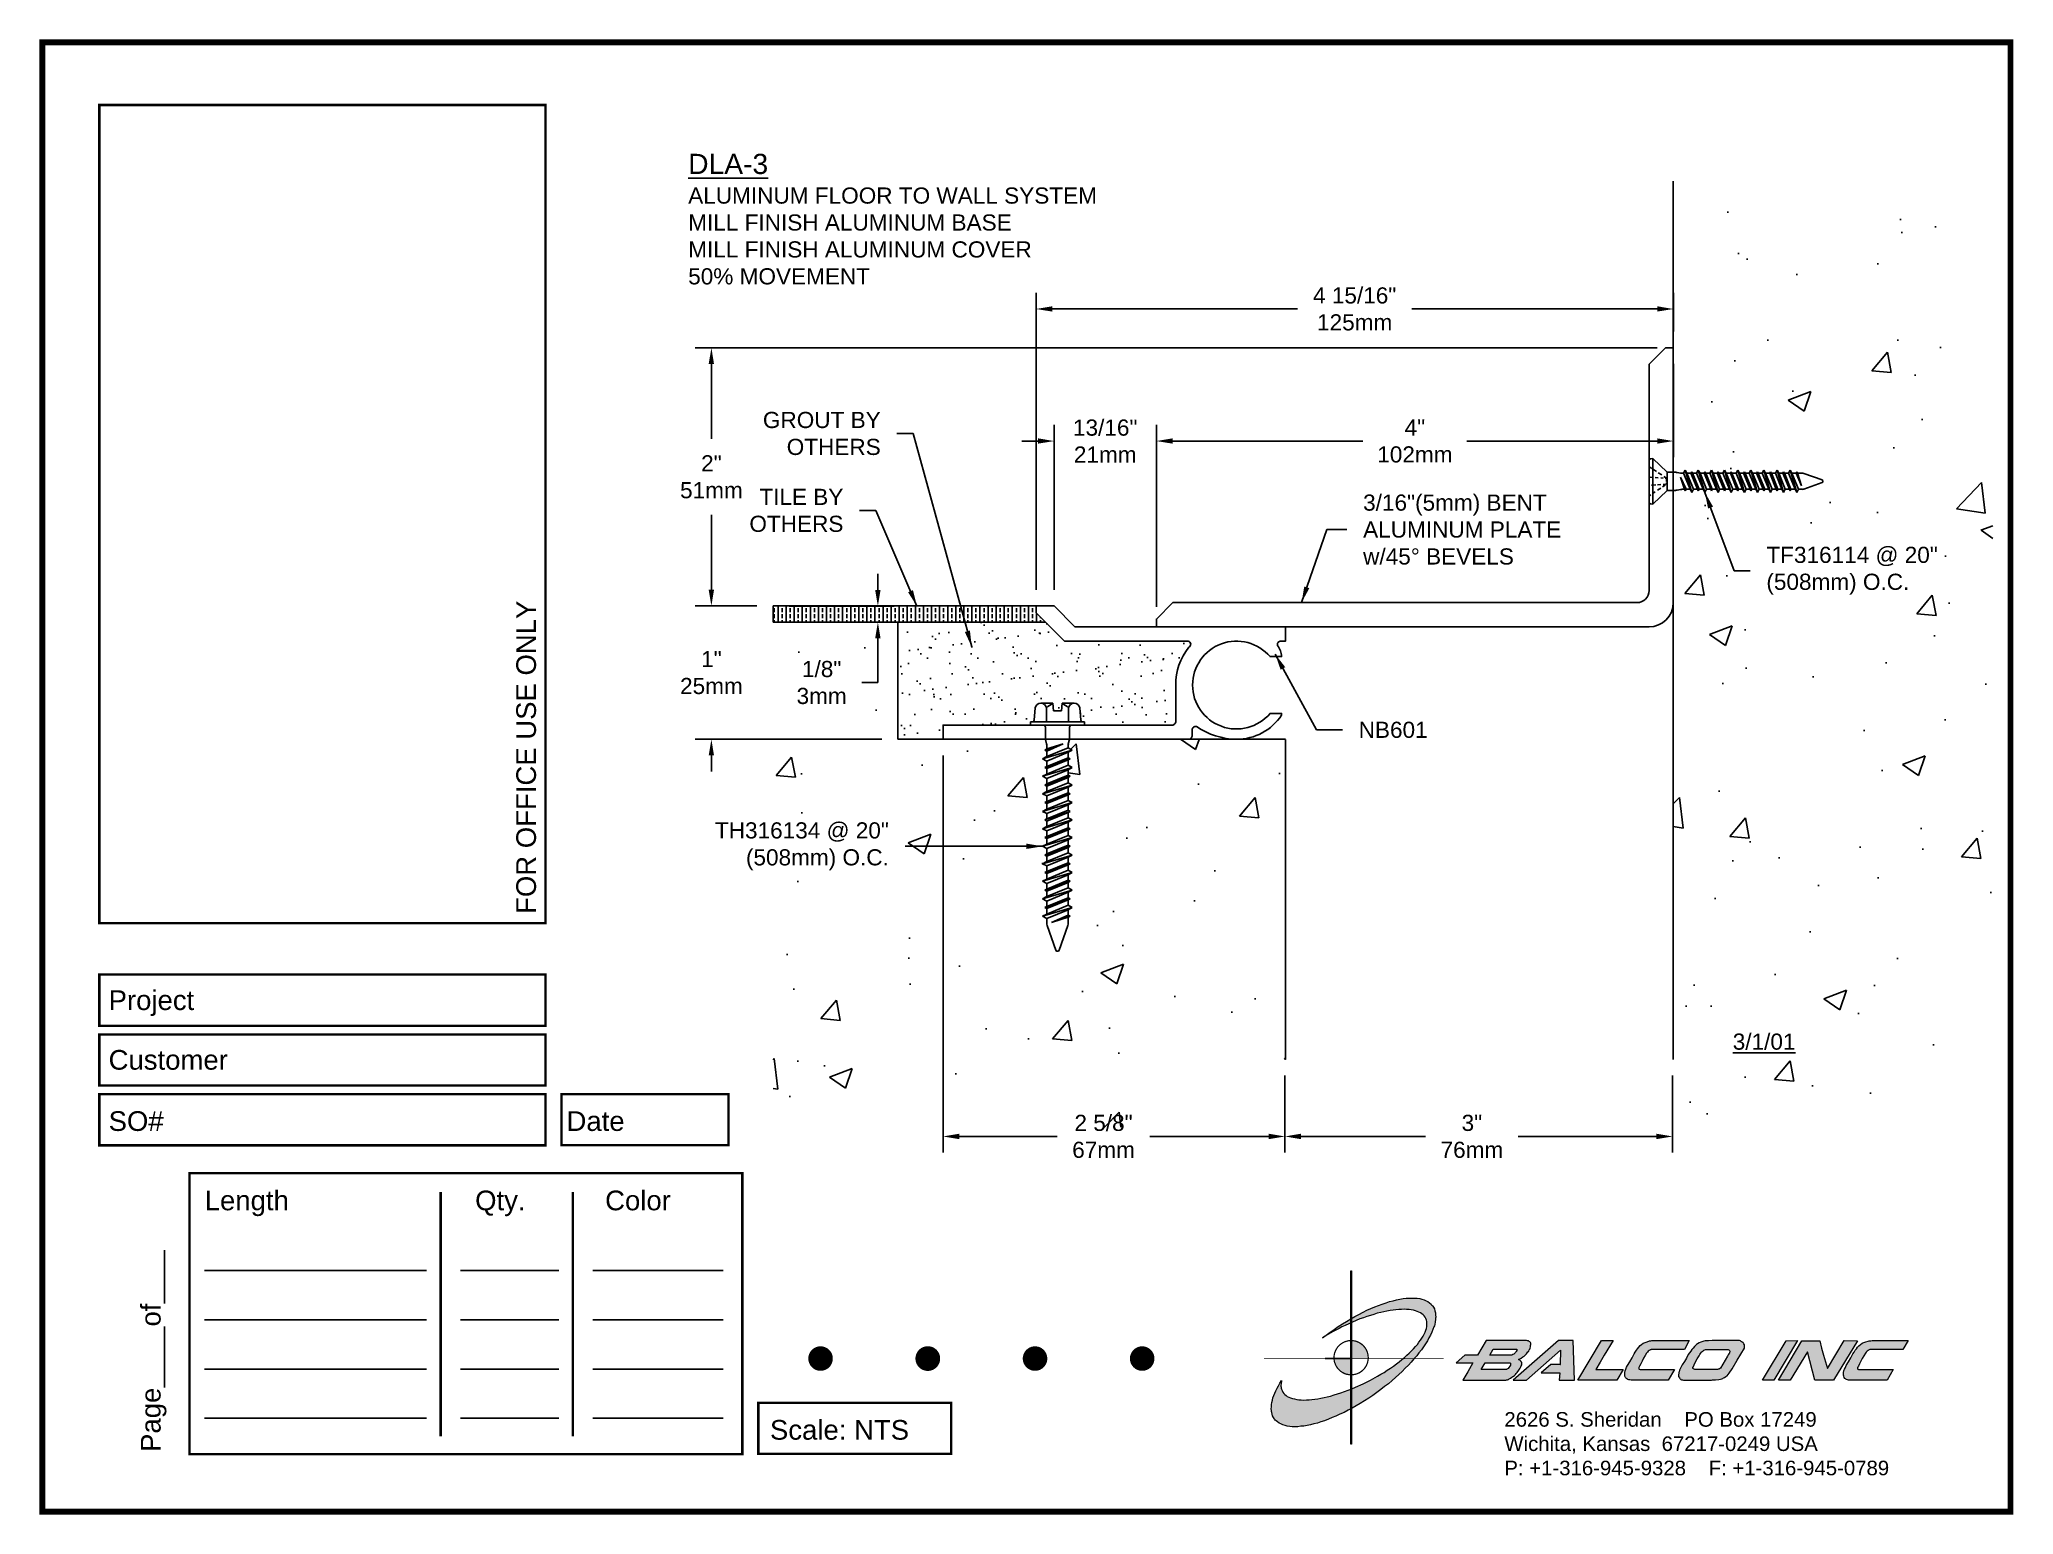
# Paper-space layout 'Layout1' of a CAD drawing. Header units: inches. Extents: x 0 to 10, y 0 to 7.5.
# The model-space entities are those that its viewports show. They can reach past a viewport. Long polylines and large blocks are cut down to what shows.
import ezdxf

# ---------------------------------------------------------------- set-up
doc = ezdxf.new("R2010")
doc.units = ezdxf.units.IN
doc.header["$MEASUREMENT"] = 0
for name, color, linetype in [('ANCHORS', 4, 'Continuous'), ('Border', 7, 'Continuous'), ('CONDITIONS', 1, 'Continuous'), ('DIMENSIONS', 3, 'Continuous'), ('METALS', 7, 'Continuous'), ('TEXT', 2, 'Continuous')]:
    doc.layers.add(name, color=color, linetype=linetype)
doc.styles.add('ARIAL', font='arial.ttf')
doc.dimstyles.new('ARIAL', dxfattribs={"dimtxt": 0.125, "dimasz": 0.125, "dimexe": 0.125, "dimexo": 0.125, "dimgap": 0.125, "dimtad": 0, "dimtih": 1, "dimtoh": 1, "dimdec": 4, "dimzin": 3, "dimdsep": 46, "dimlunit": 4, "dimtxsty": 'ARIAL', "dimcen": 0.125, "dimadec": 0, "dimazin": 0, "dimtfac": 1, "dimtdec": 4, "dimtofl": 0, "dimtmove": 0, "dimatfit": 3, "dimfxl": 0, "dimfrac": 2, "dimtolj": 1, "dimtzin": 0, "dimarcsym": 0})

psp = doc.layouts.get("Layout1")

msp = doc.modelspace()

# ---------------------------------------------------------------- texts
at = {"layer": 'TEXT', "insert": (1.86735, 10.1408), "char_height": 0.15625, "width": 4.8125, "attachment_point": 1, "style": 'ARIAL'}
msp.add_mtext('{\\LDLA-3\\P\\H0.8x;\\lALUMINUM FLOOR TO WALL SYSTEM\\PMILL FINISH ALUMINUM BASE\\PMILL FINISH ALUMINUM COVER\\P50% MOVEMENT}', dxfattribs=at)
at = {"layer": 'TEXT', "char_height": 0.125, "style": 'ARIAL'}
for s, insert, attachment_point in [('GROUT BY\\POTHERS', (3.3571, 7.97618), 6), ('TILE BY\\POTHERS', (3.06817, 7.38115), 6), ('3/16"(5mm) BENT\\PALUMINUM PLATE\\Pw/45° BEVELS', (7.08951, 7.23264), 4), ('TF316114 @ 20"\\P(508mm) O.C.', (10.20956, 6.91455), 4), ('NB601', (7.05483, 5.68295), 4), ('TH316134 @ 20"\\P(508mm) O.C.', (3.4201, 4.78226), 6), ('{\\L3/1/01}', (9.9492, 3.2699), 4)]:
    msp.add_mtext(s, dxfattribs=dict(at, insert=insert, attachment_point=attachment_point))

# ---------------------------------------------------------------- blocks, each defined once
blk = doc.blocks.new('CADlogo')
h = blk.add_hatch(color=256)
h.paths.add_polyline_path([(0.918, 1.81), (0.909, 1.81), (0.909, 1.322), (0.918, 1.327)])
h.paths.add_polyline_path([(0.918, 1.285), (0.909, 1.281), (0.909, 1.1), (0.918, 1.1)])
h.paths.add_polyline_path([(0.918, 0.917), (0.909, 0.917), (0.909, 0.762), (0.909, 0.753), (0.91, 0.753), (0.918, 0.753)])
h.paths.add_polyline_path([(0.918, 1.091), (0.918, 1.1), (0.91, 1.1), (0.909, 1.1), (0.909, 0.917), (0.918, 0.917), (0.918, 0.919), (0.915, 0.919)])
h.paths.add_polyline_path([(0.918, 0.412), (0.909, 0.407), (0.909, 0.049), (0.918, 0.049)])
h.paths.add_polyline_path([(0.918, 0.753), (0.909, 0.753), (0.909, 0.606), (0.918, 0.609)])
h.paths.add_polyline_path([(0.918, 0.609), (0.909, 0.606), (0.909, 0.407), (0.918, 0.412)])
h.paths.add_polyline_path([(0.918, 1.327), (0.909, 1.322), (0.909, 1.281), (0.918, 1.285)])
h = blk.add_hatch(color=175)
h.paths.add_polyline_path([(0.574, 0.51), (0.543, 0.506), (0.514, 0.502), (0.487, 0.499), (0.459, 0.499), (0.432, 0.497), (0.406, 0.499), (0.382, 0.5), (0.36, 0.502), (0.338, 0.508), (0.318, 0.511), (0.298, 0.519), (0.282, 0.526), (0.265, 0.533), (0.252, 0.543), (0.24, 0.553), (0.234, 0.559), (0.229, 0.564), (0.22, 0.577), (0.212, 0.592), (0.205, 0.607), (0.203, 0.616), (0.201, 0.627), (0.199, 0.643), (0.201, 0.66), (0.201, 0.671), (0.205, 0.682), (0.207, 0.694), (0.19, 0.667), (0.176, 0.641), (0.161, 0.616), (0.148, 0.59), (0.137, 0.566), (0.128, 0.543), (0.119, 0.519), (0.113, 0.495), (0.108, 0.473), (0.104, 0.451), (0.103, 0.44), (0.103, 0.429), (0.101, 0.409), (0.103, 0.391), (0.104, 0.38), (0.106, 0.371), (0.11, 0.352), (0.115, 0.336), (0.124, 0.318), (0.13, 0.31), (0.135, 0.301), (0.143, 0.294), (0.15, 0.286), (0.165, 0.274), (0.181, 0.263), (0.199, 0.254), (0.22, 0.244), (0.242, 0.237), (0.263, 0.232), (0.289, 0.228), (0.315, 0.226), (0.342, 0.226), (0.371, 0.226), (0.402, 0.23), (0.434, 0.233), (0.467, 0.239), (0.499, 0.246), (0.534, 0.254), (0.571, 0.263), (0.606, 0.275), (0.644, 0.286), (0.682, 0.301), (0.721, 0.318), (0.759, 0.334), (0.799, 0.352), (0.841, 0.371), (0.882, 0.393), (0.909, 0.407), (0.909, 0.606), (0.884, 0.596), (0.847, 0.583), (0.81, 0.57), (0.774, 0.559), (0.739, 0.548), (0.704, 0.537), (0.671, 0.53), (0.638, 0.522), (0.606, 0.515)])
h.paths.add_polyline_path([(1.18, 0.738), (1.109, 0.698), (1.034, 0.661), (0.957, 0.627), (0.918, 0.609), (0.918, 0.412), (0.924, 0.414), (0.964, 0.438), (1.006, 0.462), (1.05, 0.489), (1.092, 0.517), (1.134, 0.544), (1.174, 0.574), (1.215, 0.603), (1.253, 0.634), (1.291, 0.663), (1.328, 0.694), (1.365, 0.725), (1.399, 0.757), (1.432, 0.788), (1.463, 0.819), (1.494, 0.85), (1.524, 0.883), (1.554, 0.917), (1.44, 0.917), (1.429, 0.908), (1.401, 0.886), (1.374, 0.864), (1.343, 0.842), (1.312, 0.822), (1.28, 0.8), (1.248, 0.778), (1.215, 0.758)])
h.paths.add_polyline_path([(1.769, 1.382), (1.767, 1.393), (1.763, 1.404), (1.758, 1.422), (1.749, 1.441), (1.743, 1.45), (1.738, 1.457), (1.73, 1.464), (1.725, 1.472), (1.709, 1.485), (1.692, 1.496), (1.674, 1.506), (1.654, 1.514), (1.632, 1.521), (1.61, 1.527), (1.584, 1.53), (1.559, 1.532), (1.531, 1.532), (1.502, 1.532), (1.471, 1.53), (1.44, 1.527), (1.407, 1.521), (1.374, 1.514), (1.339, 1.505), (1.304, 1.496), (1.268, 1.485), (1.229, 1.472), (1.191, 1.457), (1.152, 1.442), (1.114, 1.426), (1.074, 1.408), (1.034, 1.388), (0.991, 1.367), (0.951, 1.346), (0.918, 1.327), (0.918, 1.285), (0.926, 1.289), (0.964, 1.305), (1.001, 1.32), (1.037, 1.333), (1.074, 1.346), (1.109, 1.356), (1.143, 1.367), (1.178, 1.378), (1.213, 1.386), (1.246, 1.393), (1.277, 1.4), (1.31, 1.406), (1.339, 1.41), (1.368, 1.413), (1.398, 1.417), (1.425, 1.417), (1.452, 1.419), (1.476, 1.417), (1.502, 1.415), (1.524, 1.413), (1.546, 1.408), (1.566, 1.404), (1.584, 1.397), (1.602, 1.389), (1.617, 1.382), (1.632, 1.373), (1.644, 1.362), (1.65, 1.356), (1.655, 1.351), (1.665, 1.338), (1.672, 1.325), (1.677, 1.309), (1.681, 1.294), (1.683, 1.278), (1.683, 1.261), (1.683, 1.252), (1.681, 1.243), (1.677, 1.225), (1.672, 1.207), (1.665, 1.186), (1.655, 1.166), (1.644, 1.146), (1.632, 1.126), (1.619, 1.106), (1.602, 1.084), (1.586, 1.062), (1.568, 1.04), (1.548, 1.018), (1.527, 0.996), (1.504, 0.974), (1.48, 0.952), (1.456, 0.93), (1.44, 0.917), (1.554, 0.917), (1.579, 0.945), (1.602, 0.976), (1.626, 1.007), (1.648, 1.038), (1.668, 1.067), (1.687, 1.097), (1.703, 1.128), (1.719, 1.155), (1.732, 1.185), (1.743, 1.212), (1.752, 1.239), (1.758, 1.252), (1.762, 1.265), (1.767, 1.291), (1.771, 1.314), (1.771, 1.327), (1.773, 1.338), (1.771, 1.362), (1.771, 1.373)])
h.paths.add_polyline_path([(0.867, 1.296), (0.825, 1.271), (0.781, 1.243), (0.741, 1.214), (0.701, 1.186), (0.66, 1.157), (0.622, 1.128), (0.675, 1.161), (0.732, 1.194), (0.79, 1.225), (0.82, 1.239), (0.851, 1.254), (0.909, 1.281), (0.909, 1.322)])
h = blk.add_hatch(color=256)
h.paths.add_polyline_path([(1.074, 0.991), (1.07, 1.001), (1.065, 1.011), (1.059, 1.021), (1.053, 1.03), (1.046, 1.038), (1.039, 1.047), (1.031, 1.054), (1.022, 1.062), (1.014, 1.068), (1.004, 1.074), (0.995, 1.08), (0.985, 1.085), (0.975, 1.089), (0.964, 1.093), (0.954, 1.096), (0.943, 1.098), (0.932, 1.099), (0.921, 1.1), (0.918, 1.1), (0.918, 0.917), (0.94, 0.917), (1.086, 0.917), (1.087, 0.927), (1.086, 0.938), (1.085, 0.949), (1.083, 0.96), (1.081, 0.97), (1.078, 0.981)])
h.paths.add_polyline_path([(0.909, 0.917), (0.739, 0.917), (0.74, 0.91), (0.741, 0.899), (0.743, 0.888), (0.746, 0.878), (0.75, 0.867), (0.754, 0.857), (0.758, 0.847), (0.764, 0.837), (0.77, 0.828), (0.776, 0.819), (0.783, 0.811), (0.791, 0.803), (0.799, 0.795), (0.808, 0.788), (0.817, 0.782), (0.826, 0.776), (0.836, 0.771), (0.846, 0.766), (0.856, 0.762), (0.867, 0.759), (0.877, 0.757), (0.888, 0.755), (0.899, 0.753), (0.909, 0.753)])
h.paths.add_polyline_path([(0.918, 1.1), (0.91, 1.1), (0.909, 1.1), (0.909, 0.917), (0.918, 0.917)])
h = blk.add_hatch(color=256)
h.paths.add_polyline_path([(2.148, 0.874), (2.098, 0.784), (2.049, 0.7), (2.484, 0.7), (2.491, 0.702), (2.501, 0.703), (2.508, 0.705), (2.512, 0.707), (2.517, 0.711), (2.532, 0.72), (2.546, 0.729), (2.554, 0.735), (2.563, 0.74), (2.572, 0.747), (2.581, 0.757), (2.59, 0.768), (2.599, 0.777), (2.616, 0.799), (2.623, 0.811), (2.63, 0.822), (2.636, 0.833), (2.641, 0.844), (2.645, 0.855), (2.647, 0.864), (2.647, 0.879), (2.645, 0.883), (2.641, 0.886), (2.638, 0.892), (2.629, 0.899), (2.619, 0.905), (2.612, 0.91), (2.64, 0.921), (2.658, 0.936), (2.669, 0.943), (2.678, 0.95), (2.694, 0.967), (2.702, 0.976), (2.709, 0.985), (2.716, 0.994), (2.722, 1.005), (2.727, 1.014), (2.731, 1.025), (2.735, 1.038), (2.736, 1.049), (2.738, 1.062), (2.738, 1.073), (2.733, 1.082), (2.727, 1.088), (2.72, 1.093), (2.713, 1.097), (2.704, 1.099), (2.694, 1.1), (2.685, 1.102), (2.674, 1.102), (2.285, 1.102), (2.195, 0.952), (2.069, 0.952), (1.981, 0.874)])
h.paths.add_polyline_path([(2.274, 0.874), (2.53, 0.874), (2.534, 0.865), (2.532, 0.852), (2.524, 0.841), (2.515, 0.828), (2.505, 0.815), (2.493, 0.81), (2.49, 0.808), (2.235, 0.808)], flags=16)
h.paths.add_polyline_path([(2.321, 0.952), (2.356, 1.014), (2.587, 1.014), (2.592, 1.014), (2.597, 1.014), (2.597, 1.003), (2.59, 0.991), (2.583, 0.98), (2.569, 0.966), (2.555, 0.958), (2.546, 0.952), (2.535, 0.952)], flags=16)
h.paths.add_polyline_path([(3.04, 1.002), (3.036, 0.859), (2.941, 0.859), (2.844, 0.773), (3.031, 0.773), (3.027, 0.7), (3.181, 0.7), (3.168, 1.102), (3.02, 1.102), (2.557, 0.7), (2.694, 0.7)])
h.paths.add_polyline_path([(3.214, 0.7), (3.611, 0.7), (3.675, 0.808), (3.397, 0.808), (3.441, 0.881), (3.483, 0.952), (3.574, 1.102), (3.454, 1.102)])
h.paths.add_polyline_path([(3.788, 0.965), (3.766, 0.927), (3.743, 0.885), (3.721, 0.846), (3.71, 0.83), (3.702, 0.811), (3.697, 0.795), (3.693, 0.778), (3.691, 0.769), (3.691, 0.76), (3.691, 0.749), (3.693, 0.74), (3.7, 0.727), (3.708, 0.716), (3.711, 0.714), (3.724, 0.705), (3.733, 0.702), (3.744, 0.702), (3.757, 0.7), (3.774, 0.7), (4.134, 0.7), (4.196, 0.808), (3.854, 0.808), (3.841, 0.808), (3.833, 0.816), (3.836, 0.826), (3.843, 0.841), (3.856, 0.864), (3.869, 0.892), (3.883, 0.921), (3.898, 0.949), (3.914, 0.972), (3.924, 0.983), (3.931, 0.992), (3.943, 1.002), (3.954, 1.008), (3.969, 1.011), (4.297, 1.011), (4.346, 1.102), (4.238, 1.102), (4.15, 1.102), (4.075, 1.1), (3.997, 1.102), (3.982, 1.1), (3.968, 1.1), (3.955, 1.099), (3.942, 1.097), (3.92, 1.089), (3.9, 1.082), (3.889, 1.078), (3.88, 1.073), (3.863, 1.062), (3.849, 1.049), (3.834, 1.035), (3.821, 1.018), (3.81, 1.002), (3.799, 0.983)])
h.paths.add_polyline_path([(4.509, 1.097), (4.496, 1.095), (4.485, 1.093), (4.476, 1.089), (4.465, 1.086), (4.447, 1.077), (4.43, 1.066), (4.421, 1.06), (4.414, 1.055), (4.399, 1.04), (4.386, 1.025), (4.372, 1.011), (4.361, 0.994), (4.35, 0.976), (4.337, 0.96), (4.317, 0.923), (4.297, 0.888), (4.275, 0.855), (4.26, 0.828), (4.255, 0.813), (4.247, 0.799), (4.244, 0.784), (4.242, 0.777), (4.24, 0.769), (4.238, 0.753), (4.238, 0.735), (4.246, 0.722), (4.251, 0.714), (4.253, 0.713), (4.257, 0.711), (4.262, 0.705), (4.269, 0.703), (4.278, 0.702), (4.289, 0.7), (4.564, 0.7), (4.571, 0.7), (4.584, 0.702), (4.613, 0.703), (4.648, 0.707), (4.664, 0.709), (4.677, 0.713), (4.686, 0.716), (4.694, 0.722), (4.705, 0.727), (4.717, 0.735), (4.73, 0.744), (4.741, 0.755), (4.752, 0.769), (4.781, 0.815), (4.833, 0.903), (4.906, 1.025), (4.908, 1.035), (4.908, 1.046), (4.906, 1.051), (4.906, 1.057), (4.9, 1.069), (4.893, 1.08), (4.889, 1.082), (4.888, 1.086), (4.88, 1.089), (4.873, 1.093), (4.866, 1.097), (4.856, 1.1), (4.846, 1.1), (4.844, 1.1), (4.73, 1.1), (4.626, 1.1), (4.58, 1.1), (4.542, 1.099), (4.524, 1.099)])
h.paths.add_polyline_path([(4.527, 1.011), (4.54, 1.011), (4.745, 1.011), (4.752, 1.003), (4.758, 0.998), (4.758, 0.985), (4.756, 0.98), (4.754, 0.974), (4.749, 0.965), (4.743, 0.956), (4.734, 0.941), (4.663, 0.821), (4.648, 0.812), (4.639, 0.81), (4.633, 0.808), (4.622, 0.808), (4.61, 0.808), (4.416, 0.808), (4.398, 0.808), (4.39, 0.813), (4.387, 0.813), (4.385, 0.819), (4.378, 0.825), (4.385, 0.832), (4.408, 0.877), (4.428, 0.914), (4.447, 0.945), (4.454, 0.96), (4.461, 0.971), (4.474, 0.986), (4.487, 0.996), (4.496, 1.002), (4.508, 1.009), (4.516, 1.009)], flags=16)
h.paths.add_polyline_path([(5.089, 0.698), (5.206, 0.698), (5.445, 1.1), (5.33, 1.099)])
h.paths.add_polyline_path([(5.489, 1.099), (5.252, 0.698), (5.37, 0.698), (5.548, 0.987), (5.621, 0.698), (5.811, 0.698), (6.055, 1.099), (5.919, 1.1), (5.749, 0.817), (5.709, 0.954), (5.691, 1.024), (5.672, 1.099)])
h.paths.add_polyline_path([(6.086, 1.06), (6.069, 1.047), (6.056, 1.035), (6.044, 1.018), (6.031, 1.002), (6.02, 0.983), (6.009, 0.965), (5.987, 0.925), (5.965, 0.885), (5.941, 0.846), (5.932, 0.828), (5.923, 0.811), (5.917, 0.795), (5.914, 0.778), (5.912, 0.769), (5.912, 0.758), (5.914, 0.749), (5.916, 0.738), (5.921, 0.725), (5.928, 0.716), (5.936, 0.709), (5.945, 0.705), (5.954, 0.702), (5.965, 0.7), (5.98, 0.7), (5.994, 0.7), (6.355, 0.7), (6.419, 0.806), (6.073, 0.806), (6.056, 0.811), (6.056, 0.821), (6.056, 0.826), (6.064, 0.841), (6.077, 0.864), (6.089, 0.892), (6.104, 0.919), (6.119, 0.947), (6.135, 0.972), (6.144, 0.983), (6.153, 0.992), (6.163, 1), (6.166, 1.003), (6.172, 1.005), (6.178, 1.008), (6.19, 1.011), (6.517, 1.011), (6.569, 1.1), (6.459, 1.102), (6.373, 1.1), (6.296, 1.1), (6.217, 1.1), (6.203, 1.1), (6.19, 1.099), (6.175, 1.099), (6.164, 1.095), (6.141, 1.089), (6.12, 1.082), (6.111, 1.077), (6.102, 1.073)])
blk.add_hatch(color=256).paths.add_polyline_path([(0.918, 0.609), (0.909, 0.606), (0.909, 0.407), (0.918, 0.412)])
for q in [(0.65, 0.917), (0.909, 0.648)]:
    blk.add_line((0.909, 0.917), q)
at = {"color": 7, "lineweight": 0}
for points in [[(0.909, 1.81), (0.918, 1.81), (0.918, 0.049), (0.909, 0.049), (0.909, 1.81)], [(2.738, 1.073), (2.733, 1.082), (2.727, 1.088), (2.72, 1.093), (2.713, 1.097), (2.704, 1.099), (2.694, 1.1), (2.685, 1.102), (2.674, 1.102), (2.285, 1.102), (2.195, 0.952), (2.069, 0.952), (1.981, 0.874), (2.148, 0.874), (2.098, 0.784), (2.049, 0.7), (2.484, 0.7), (2.491, 0.702), (2.501, 0.703), (2.508, 0.705), (2.512, 0.707), (2.517, 0.711), (2.532, 0.72), (2.546, 0.729), (2.554, 0.735), (2.563, 0.74), (2.572, 0.747), (2.581, 0.757), (2.59, 0.768), (2.599, 0.777), (2.616, 0.799), (2.623, 0.811), (2.63, 0.822), (2.636, 0.833), (2.641, 0.844), (2.645, 0.855), (2.647, 0.864), (2.647, 0.874), (2.647, 0.879), (2.645, 0.883), (2.641, 0.886), (2.638, 0.892), (2.629, 0.899), (2.619, 0.905), (2.612, 0.91), (2.64, 0.921), (2.658, 0.936), (2.669, 0.943), (2.678, 0.95), (2.694, 0.967), (2.702, 0.976), (2.709, 0.985), (2.716, 0.994), (2.722, 1.005), (2.727, 1.014), (2.731, 1.025), (2.735, 1.038), (2.736, 1.049), (2.738, 1.062), (2.738, 1.073), (2.738, 1.073)], [(2.587, 0.985), (2.583, 0.98), (2.572, 0.969), (2.565, 0.963), (2.555, 0.958), (2.546, 0.952), (2.535, 0.952), (2.321, 0.952), (2.356, 1.014), (2.587, 1.014), (2.592, 1.014), (2.594, 1.014), (2.596, 1.013), (2.597, 1.011), (2.597, 1.005), (2.596, 1), (2.59, 0.991), (2.587, 0.985), (2.587, 0.985)], [(3.027, 0.7), (3.181, 0.7), (3.168, 1.102), (3.02, 1.102), (2.557, 0.7), (2.694, 0.7), (3.04, 1.002), (3.036, 0.859), (3.038, 0.859), (2.941, 0.859), (2.844, 0.773), (3.031, 0.773), (3.027, 0.7), (3.027, 0.7)], [(3.214, 0.7), (3.454, 1.102), (3.574, 1.102), (3.483, 0.952), (3.441, 0.881), (3.397, 0.808), (3.675, 0.808), (3.611, 0.7), (3.214, 0.7), (3.214, 0.7)], [(3.969, 1.011), (3.96, 1.009), (3.955, 1.007), (3.949, 1.005), (3.946, 1.003), (3.94, 1), (3.931, 0.992), (3.924, 0.983), (3.914, 0.972), (3.898, 0.949), (3.883, 0.921), (3.869, 0.892), (3.856, 0.864), (3.843, 0.841), (3.836, 0.826), (3.834, 0.821), (3.834, 0.817), (3.836, 0.813), (3.839, 0.81), (3.847, 0.808), (3.854, 0.808), (4.196, 0.808), (4.134, 0.7), (3.774, 0.7), (3.757, 0.7), (3.744, 0.702), (3.733, 0.702), (3.724, 0.705), (3.715, 0.711), (3.711, 0.713), (3.708, 0.716), (3.7, 0.727), (3.693, 0.74), (3.691, 0.749), (3.691, 0.76), (3.691, 0.769), (3.693, 0.778), (3.697, 0.795), (3.702, 0.811), (3.71, 0.83), (3.721, 0.846), (3.743, 0.885), (3.766, 0.927), (3.788, 0.965), (3.799, 0.983), (3.81, 1.002), (3.821, 1.018), (3.834, 1.035), (3.849, 1.049), (3.863, 1.062), (3.88, 1.073), (3.889, 1.078), (3.9, 1.082), (3.92, 1.089), (3.942, 1.097), (3.955, 1.099), (3.968, 1.1), (3.982, 1.1), (3.997, 1.102), (4.075, 1.1), (4.15, 1.102), (4.238, 1.102), (4.346, 1.102), (4.297, 1.011), (3.969, 1.011), (3.969, 1.011)], [(4.846, 1.1), (4.844, 1.1), (4.73, 1.1), (4.626, 1.1), (4.58, 1.1), (4.542, 1.099), (4.524, 1.099), (4.509, 1.097), (4.496, 1.095), (4.485, 1.093), (4.476, 1.089), (4.465, 1.086), (4.447, 1.077), (4.43, 1.066), (4.421, 1.06), (4.414, 1.055), (4.399, 1.04), (4.386, 1.025), (4.372, 1.011), (4.361, 0.994), (4.35, 0.976), (4.337, 0.96), (4.317, 0.923), (4.297, 0.888), (4.275, 0.855), (4.26, 0.828), (4.255, 0.813), (4.247, 0.799), (4.244, 0.784), (4.242, 0.777), (4.24, 0.769), (4.238, 0.753), (4.238, 0.735), (4.246, 0.722), (4.251, 0.714), (4.253, 0.713), (4.257, 0.711), (4.262, 0.705), (4.269, 0.703), (4.278, 0.702), (4.289, 0.7), (4.564, 0.7), (4.571, 0.7), (4.584, 0.702), (4.613, 0.703), (4.648, 0.707), (4.664, 0.709), (4.677, 0.713), (4.686, 0.716), (4.694, 0.722), (4.705, 0.727), (4.717, 0.735), (4.73, 0.744), (4.741, 0.755), (4.752, 0.769), (4.781, 0.815), (4.833, 0.903), (4.906, 1.025), (4.908, 1.035), (4.908, 1.046), (4.906, 1.051), (4.906, 1.057), (4.9, 1.069), (4.897, 1.075), (4.893, 1.08), (4.889, 1.082), (4.888, 1.086), (4.88, 1.089), (4.873, 1.093), (4.866, 1.097), (4.856, 1.1), (4.846, 1.1), (4.846, 1.1)], [(4.734, 0.941), (4.663, 0.821), (4.653, 0.815), (4.646, 0.811), (4.639, 0.81), (4.633, 0.808), (4.622, 0.808), (4.61, 0.808), (4.416, 0.808), (4.403, 0.808), (4.396, 0.81), (4.39, 0.813), (4.388, 0.813), (4.386, 0.815), (4.385, 0.819), (4.383, 0.821), (4.383, 0.826), (4.383, 0.83), (4.385, 0.832), (4.408, 0.877), (4.428, 0.914), (4.447, 0.945), (4.454, 0.96), (4.461, 0.971), (4.471, 0.982), (4.478, 0.989), (4.487, 0.996), (4.496, 1.002), (4.505, 1.007), (4.511, 1.009), (4.516, 1.009), (4.527, 1.011), (4.54, 1.011), (4.743, 1.011), (4.749, 1.007), (4.752, 1.003), (4.756, 1), (4.758, 0.994), (4.758, 0.985), (4.756, 0.98), (4.754, 0.974), (4.749, 0.965), (4.743, 0.956), (4.734, 0.941), (4.734, 0.941)], [(5.089, 0.698), (5.33, 1.099), (5.445, 1.1), (5.206, 0.698), (5.091, 0.698), (5.089, 0.698), (5.089, 0.698)], [(5.811, 0.698), (5.621, 0.698), (5.548, 0.987), (5.37, 0.698), (5.252, 0.698), (5.489, 1.099), (5.672, 1.099), (5.691, 1.024), (5.709, 0.954), (5.749, 0.817), (5.919, 1.1), (6.055, 1.099), (5.811, 0.698), (5.811, 0.698)], [(6.19, 1.011), (6.181, 1.009), (6.175, 1.007), (6.172, 1.005), (6.166, 1.003), (6.163, 1), (6.153, 0.992), (6.144, 0.983), (6.135, 0.972), (6.119, 0.947), (6.104, 0.919), (6.089, 0.892), (6.077, 0.864), (6.064, 0.841), (6.056, 0.826), (6.056, 0.821), (6.056, 0.815), (6.058, 0.811), (6.062, 0.81), (6.067, 0.808), (6.077, 0.806), (6.419, 0.806), (6.355, 0.7), (5.994, 0.7), (5.98, 0.7), (5.965, 0.7), (5.954, 0.702), (5.945, 0.705), (5.936, 0.709), (5.932, 0.713), (5.928, 0.716), (5.921, 0.725), (5.916, 0.738), (5.914, 0.749), (5.912, 0.758), (5.912, 0.769), (5.914, 0.778), (5.917, 0.795), (5.923, 0.811), (5.932, 0.828), (5.941, 0.846), (5.965, 0.885), (5.987, 0.925), (6.009, 0.965), (6.02, 0.983), (6.031, 1.002), (6.044, 1.018), (6.056, 1.035), (6.069, 1.047), (6.086, 1.06), (6.102, 1.073), (6.111, 1.077), (6.12, 1.082), (6.141, 1.089), (6.164, 1.095), (6.175, 1.099), (6.19, 1.099), (6.203, 1.1), (6.217, 1.1), (6.296, 1.1), (6.373, 1.1), (6.459, 1.102), (6.569, 1.1), (6.517, 1.011), (6.19, 1.011), (6.19, 1.011)], [(2.484, 0.808), (2.235, 0.808), (2.274, 0.874), (2.524, 0.874), (2.53, 0.872), (2.532, 0.87), (2.533, 0.866), (2.533, 0.863), (2.532, 0.852), (2.524, 0.841), (2.515, 0.828), (2.506, 0.817), (2.501, 0.813), (2.493, 0.81), (2.49, 0.808), (2.486, 0.808), (2.484, 0.808), (2.484, 0.808)]]:
    blk.add_lwpolyline(points, dxfattribs=at)
at = {"color": 175, "lineweight": 0}
blk.add_lwpolyline([(1.758, 1.422), (1.763, 1.404), (1.767, 1.393), (1.769, 1.382), (1.771, 1.373), (1.771, 1.362), (1.773, 1.338), (1.771, 1.327), (1.771, 1.314), (1.767, 1.291), (1.762, 1.265), (1.758, 1.252), (1.752, 1.239), (1.743, 1.212), (1.732, 1.185), (1.719, 1.155), (1.703, 1.128), (1.687, 1.097), (1.668, 1.067), (1.648, 1.038), (1.626, 1.007), (1.602, 0.976), (1.579, 0.945), (1.551, 0.914), (1.524, 0.883), (1.494, 0.85), (1.463, 0.819), (1.432, 0.788), (1.399, 0.757), (1.365, 0.725), (1.328, 0.694), (1.291, 0.663), (1.253, 0.634), (1.215, 0.603), (1.174, 0.574), (1.134, 0.544), (1.092, 0.517), (1.05, 0.489), (1.006, 0.462), (0.964, 0.438), (0.924, 0.414), (0.882, 0.393), (0.841, 0.371), (0.799, 0.352), (0.759, 0.334), (0.721, 0.318), (0.682, 0.301), (0.644, 0.286), (0.606, 0.275), (0.571, 0.263), (0.534, 0.254), (0.499, 0.246), (0.467, 0.239), (0.434, 0.233), (0.402, 0.23), (0.371, 0.226), (0.342, 0.226), (0.315, 0.226), (0.289, 0.228), (0.263, 0.232), (0.242, 0.237), (0.22, 0.244), (0.199, 0.254), (0.181, 0.263), (0.165, 0.274), (0.15, 0.286), (0.143, 0.294), (0.135, 0.301), (0.13, 0.31), (0.124, 0.318), (0.115, 0.336), (0.11, 0.352), (0.106, 0.371), (0.104, 0.38), (0.103, 0.391), (0.101, 0.409), (0.103, 0.429), (0.103, 0.44), (0.104, 0.451), (0.108, 0.473), (0.113, 0.495), (0.119, 0.519), (0.128, 0.543), (0.137, 0.566), (0.148, 0.59), (0.161, 0.616), (0.176, 0.641), (0.19, 0.667), (0.207, 0.694), (0.205, 0.682), (0.201, 0.671), (0.201, 0.66), (0.199, 0.649), (0.199, 0.638), (0.201, 0.627), (0.203, 0.616), (0.205, 0.607), (0.212, 0.592), (0.22, 0.577), (0.229, 0.564), (0.234, 0.559), (0.24, 0.553), (0.252, 0.543), (0.265, 0.533), (0.282, 0.526), (0.298, 0.519), (0.318, 0.511), (0.338, 0.508), (0.36, 0.502), (0.382, 0.5), (0.406, 0.499), (0.432, 0.497), (0.459, 0.499), (0.487, 0.499), (0.514, 0.502), (0.543, 0.506), (0.574, 0.51), (0.606, 0.515), (0.638, 0.522), (0.671, 0.53), (0.704, 0.537), (0.739, 0.548), (0.774, 0.559), (0.81, 0.57), (0.847, 0.583), (0.884, 0.596), (0.92, 0.61), (0.957, 0.627), (1.034, 0.661), (1.109, 0.698), (1.18, 0.738), (1.215, 0.758), (1.248, 0.778), (1.28, 0.8), (1.312, 0.822), (1.343, 0.842), (1.374, 0.864), (1.401, 0.886), (1.429, 0.908), (1.456, 0.93), (1.48, 0.952), (1.504, 0.974), (1.527, 0.996), (1.548, 1.018), (1.568, 1.04), (1.586, 1.062), (1.602, 1.084), (1.619, 1.106), (1.632, 1.126), (1.644, 1.146), (1.655, 1.166), (1.665, 1.186), (1.672, 1.207), (1.677, 1.225), (1.681, 1.243), (1.683, 1.252), (1.683, 1.261), (1.683, 1.278), (1.681, 1.294), (1.677, 1.309), (1.672, 1.325), (1.665, 1.338), (1.655, 1.351), (1.65, 1.356), (1.644, 1.362), (1.632, 1.373), (1.617, 1.382), (1.602, 1.389), (1.584, 1.397), (1.566, 1.404), (1.546, 1.408), (1.524, 1.413), (1.502, 1.415), (1.476, 1.417), (1.452, 1.419), (1.425, 1.417), (1.398, 1.417), (1.368, 1.413), (1.339, 1.41), (1.31, 1.406), (1.277, 1.4), (1.246, 1.393), (1.213, 1.386), (1.178, 1.378), (1.143, 1.367), (1.109, 1.356), (1.074, 1.346), (1.037, 1.333), (1.001, 1.32), (0.964, 1.305), (0.926, 1.289), (0.851, 1.254), (0.82, 1.239), (0.79, 1.225), (0.732, 1.194), (0.675, 1.161), (0.622, 1.128), (0.66, 1.157), (0.701, 1.186), (0.741, 1.214), (0.781, 1.243), (0.825, 1.271), (0.867, 1.296), (0.909, 1.322), (0.951, 1.346), (0.991, 1.367), (1.034, 1.388), (1.074, 1.408), (1.114, 1.426), (1.152, 1.442), (1.191, 1.457), (1.229, 1.472), (1.268, 1.485), (1.304, 1.496), (1.339, 1.505), (1.374, 1.514), (1.407, 1.521), (1.44, 1.527), (1.471, 1.53), (1.502, 1.532), (1.531, 1.532), (1.559, 1.532), (1.584, 1.53), (1.61, 1.527), (1.632, 1.521), (1.654, 1.514), (1.674, 1.506), (1.692, 1.496), (1.709, 1.485), (1.725, 1.472), (1.73, 1.464), (1.738, 1.457), (1.743, 1.45), (1.749, 1.441), (1.758, 1.422), (1.758, 1.422)], dxfattribs=at)
at = {"color": 7, "lineweight": 0, "const_width": 0.0128}
blk.add_lwpolyline([(1.087, 0.927), (1.086, 0.938), (1.085, 0.949), (1.083, 0.96), (1.081, 0.97), (1.078, 0.981), (1.074, 0.991), (1.07, 1.001), (1.065, 1.011), (1.059, 1.021), (1.053, 1.03), (1.046, 1.038), (1.039, 1.047), (1.031, 1.054), (1.022, 1.062), (1.014, 1.068), (1.004, 1.074), (0.995, 1.08), (0.985, 1.085), (0.975, 1.089), (0.964, 1.093), (0.954, 1.096), (0.943, 1.098), (0.932, 1.099), (0.921, 1.1), (0.91, 1.1), (0.899, 1.1), (0.888, 1.099), (0.877, 1.097), (0.867, 1.094), (0.856, 1.091), (0.846, 1.087), (0.836, 1.082), (0.826, 1.077), (0.817, 1.071), (0.808, 1.065), (0.799, 1.058), (0.791, 1.05), (0.783, 1.043), (0.776, 1.034), (0.77, 1.025), (0.764, 1.016), (0.758, 1.006), (0.754, 0.996), (0.75, 0.986), (0.746, 0.976), (0.743, 0.965), (0.741, 0.954), (0.74, 0.943), (0.739, 0.932), (0.739, 0.921), (0.74, 0.91), (0.741, 0.899), (0.743, 0.888), (0.746, 0.878), (0.75, 0.867), (0.754, 0.857), (0.758, 0.847), (0.764, 0.837), (0.77, 0.828), (0.776, 0.819), (0.783, 0.811), (0.791, 0.803), (0.799, 0.795), (0.808, 0.788), (0.817, 0.782), (0.826, 0.776), (0.836, 0.771), (0.846, 0.766), (0.856, 0.762), (0.867, 0.759), (0.877, 0.757), (0.888, 0.755), (0.899, 0.753), (0.91, 0.753), (0.921, 0.753), (0.932, 0.754), (0.943, 0.756), (0.954, 0.758), (0.964, 0.761), (0.975, 0.764), (0.985, 0.769), (0.995, 0.773), (1.004, 0.779), (1.014, 0.785), (1.022, 0.792), (1.031, 0.799), (1.039, 0.807), (1.046, 0.815), (1.053, 0.824), (1.059, 0.833), (1.065, 0.842), (1.07, 0.852), (1.074, 0.862), (1.078, 0.872), (1.081, 0.883), (1.083, 0.894), (1.085, 0.905), (1.086, 0.916), (1.087, 0.927)], dxfattribs=at)
at = {"color": 7, "lineweight": 0}
blk.add_lwpolyline([(1.853, 0.917, 0.0091, 0.0091, 0), (0.029, 0.917, 0.00366, 0.00366, 0), (0.029, 0.917, 0.00366, 0.00366, 0)], format="xyseb", dxfattribs=at)
blk = doc.blocks.new('ACADlogo')
blk.add_blockref('CADlogo', (-0.011, 7.152))
blk = doc.blocks.new('ejccornerdetailsheet')
at = {"layer": 'Border', "color": 253}
for p, q in [((0.823, 1.224), (1.95, 1.224)), ((2.122, 1.224), (2.622, 1.224)), ((2.794, 1.224), (3.457, 1.224)), ((0.823, 0.974), (1.95, 0.974)), ((2.122, 0.974), (2.622, 0.974)), ((2.794, 0.974), (3.457, 0.974)), ((0.823, 0.724), (1.95, 0.724)), ((2.122, 0.724), (2.622, 0.724)), ((2.794, 0.724), (3.457, 0.724)), ((0.823, 0.474), (1.95, 0.474)), ((2.122, 0.474), (2.622, 0.474)), ((2.794, 0.474), (3.457, 0.474))]:
    blk.add_line(p, q, dxfattribs=at)
at = {"layer": 'Border'}
for points, const_width in [([(0, 7.461), (9.993, 7.461), (9.993, 0), (0, 0)], 0.03), ([(0.289, 7.143), (2.554, 7.143), (2.554, 2.988), (0.289, 2.988)], 0.0125), ([(0.289, 2.727), (2.554, 2.727), (2.554, 2.467), (0.289, 2.467)], 0.0125), ([(0.289, 2.423), (2.554, 2.423), (2.554, 2.164), (0.289, 2.164)], 0.0125), ([(0.289, 2.12), (2.554, 2.12), (2.554, 1.86), (0.289, 1.86)], 0.0125), ([(2.636, 1.861), (2.636, 2.12), (3.484, 2.12), (3.484, 1.861)], 0.0125), ([(3.554, 0.292), (0.747, 0.292), (0.747, 1.718), (3.554, 1.718)], 0.0125), ([(3.635, 0.552), (4.614, 0.552), (4.614, 0.293), (3.635, 0.293)], 0.0125)]:
    blk.add_lwpolyline(points, close=True, dxfattribs=dict(at, const_width=const_width))
at = {"layer": 'Border', "const_width": 0.0125}
for points in [[(2.022, 1.623), (2.022, 0.382)], [(2.693, 1.623), (2.693, 0.382)]]:
    blk.add_lwpolyline(points, dxfattribs=at)
at = {"layer": 'Border', "color": 175, "const_width": 0.0625}
for points in [[(3.92, 0.777, 1), (3.982, 0.777, 1)], [(4.464, 0.777, 1), (4.527, 0.777, 1)], [(5.009, 0.777, 1), (5.071, 0.777, 1)], [(5.553, 0.777, 1), (5.615, 0.777, 1)]]:
    blk.add_lwpolyline(points, format="xyb", close=True, dxfattribs=at)
at = {"layer": 'Border', "xscale": 0.5, "yscale": 0.5, "zscale": 0.5}
blk.add_blockref('ACADlogo', (6.194, -3.258), dxfattribs=at)
at = {"layer": 'Border', "style": 'ARIAL'}
for s, p in [('FOR OFFICE USE ONLY', (2.506, 3.035)), ('Page%%u        %%uof%%u       ', (0.6, 0.303))]:
    blk.add_text(s, height=0.1, rotation=90, dxfattribs=at).set_placement(p)
for s, p in [('Project', (0.336, 2.547)), ('Customer', (0.336, 2.244)), ('SO#', (0.336, 1.933)), ('Date', (2.661, 1.933)), ('Length', (0.824, 1.53)), ('Qty.', (2.197, 1.53)), ('Color', (2.857, 1.53)), ('Scale: NTS', (3.694, 0.365))]:
    blk.add_text(s, height=0.1, dxfattribs=at).set_placement(p)
at = {"layer": 'Border', "insert": (7.423, 0.505), "char_height": 0.074, "width": 2.3438, "attachment_point": 1, "style": 'ARIAL'}
blk.add_mtext('2626 S. Sheridan    PO Box 17249\\PWichita, Kansas  67217-0249 USA \\PP: +1-316-945-9328    F: +1-316-945-0789', dxfattribs=at)
blk = doc.blocks.new('*D0')
at = {"layer": 'Defpoints', "color": 0}
for p in [(9.49, 8.64), (9.49, 7.918), (5.49, 6.511)]:
    blk.add_point(p, dxfattribs=at)
at = {"layer": 'DIMENSIONS', "color": 0, "lineweight": -2}
for p, q in [((9.49, 8.515), (9.49, 7.793)), ((5.49, 6.636), (5.49, 8.043)), ((5.615, 7.918), (7.088, 7.918)), ((9.365, 7.918), (7.891, 7.918))]:
    blk.add_line(p, q, dxfattribs=at)
at = {"layer": 'DIMENSIONS', "color": 0}
for points in [[(5.615, 7.939), (5.615, 7.898), (5.49, 7.918)], [(9.365, 7.939), (9.365, 7.898), (9.49, 7.918)]]:
    blk.add_solid(points, dxfattribs=at)
at = {"layer": 'DIMENSIONS', "color": 0, "insert": (7.49, 7.918), "char_height": 0.125, "attachment_point": 5, "style": 'ARIAL'}
blk.add_mtext('\\A1;4"\\P102mm', dxfattribs=at)
blk = doc.blocks.new('TH14134')
for p, q in [((-0.129, 0.17), (-0.036, 0.17)), ((-0.031, 0.11), (-0.036, 0.17)), ((0.031, 0.11), (0.036, 0.17)), ((0.036, 0.17), (0.129, 0.17)), ((-0.209, 0), (-0.209, 0.025)), ((-0.209, 0.025), (0.209, 0.025)), ((-0.209, 0), (0.209, 0)), ((-0.18, 0.039), (-0.172, 0.133)), ((-0.086, 0.025), (-0.086, 0.133)), ((-0.031, 0.11), (0.031, 0.11)), ((0.086, 0.025), (0.086, 0.133)), ((0.18, 0.039), (0.172, 0.133)), ((0.209, 0.025), (0.209, 0)), ((-0.098, -0.193), (0.043, -0.144)), ((-0.093, -0.015), (-0.093, -0.097)), ((-0.092, -0.11), (-0.084, -0.145)), ((-0.083, -0.184), (0.043, -0.144)), ((0.043, -0.144), (-0.083, -0.201)), ((0.092, -0.11), (0.084, -0.145)), ((0.093, -0.015), (0.093, -0.097)), ((-0.115, -0.26), (0.115, -0.193)), ((-0.115, -0.26), (-0.083, -0.243)), ((-0.115, -0.26), (-0.083, -0.278)), ((-0.098, -0.193), (-0.083, -0.184)), ((-0.098, -0.193), (-0.083, -0.201)), ((-0.098, -0.328), (0.098, -0.26)), ((-0.083, -0.158), (-0.083, -0.184)), ((0.083, -0.175), (-0.083, -0.243)), ((-0.083, -0.201), (-0.083, -0.243)), ((0.083, -0.21), (-0.083, -0.278)), ((-0.083, -0.32), (0.083, -0.252)), ((0.083, -0.269), (-0.083, -0.336)), ((-0.083, -0.278), (-0.083, -0.32)), ((0.083, -0.158), (0.083, -0.175)), ((0.115, -0.193), (0.083, -0.175)), ((0.115, -0.193), (0.083, -0.21)), ((0.083, -0.21), (0.083, -0.252)), ((0.098, -0.26), (0.083, -0.252)), ((0.098, -0.26), (0.083, -0.269)), ((0.083, -0.269), (0.083, -0.311)), ((-0.115, -0.396), (0.115, -0.328)), ((-0.115, -0.396), (-0.083, -0.379)), ((-0.115, -0.396), (-0.083, -0.413)), ((-0.098, -0.328), (-0.083, -0.32)), ((-0.098, -0.328), (-0.083, -0.336)), ((-0.098, -0.464), (0.098, -0.396)), ((-0.098, -0.464), (-0.083, -0.455)), ((0.083, -0.311), (-0.083, -0.379)), ((-0.083, -0.336), (-0.083, -0.379)), ((0.083, -0.345), (-0.083, -0.413)), ((-0.083, -0.455), (0.083, -0.388)), ((0.083, -0.404), (-0.083, -0.472)), ((-0.083, -0.413), (-0.083, -0.455)), ((0.083, -0.446), (-0.083, -0.514)), ((0.115, -0.328), (0.083, -0.311)), ((0.115, -0.328), (0.083, -0.345)), ((0.083, -0.345), (0.083, -0.388)), ((0.098, -0.396), (0.083, -0.388)), ((0.098, -0.396), (0.083, -0.404)), ((0.083, -0.404), (0.083, -0.446)), ((0.115, -0.464), (0.083, -0.446)), ((-0.115, -0.531), (0.115, -0.464)), ((-0.115, -0.531), (-0.083, -0.514)), ((-0.115, -0.531), (-0.083, -0.548)), ((-0.115, -0.667), (0.115, -0.599)), ((-0.098, -0.464), (-0.083, -0.472)), ((-0.098, -0.599), (0.098, -0.531)), ((-0.098, -0.599), (-0.083, -0.591)), ((-0.098, -0.599), (-0.083, -0.607)), ((-0.083, -0.472), (-0.083, -0.514)), ((0.083, -0.481), (-0.083, -0.548)), ((-0.083, -0.591), (0.083, -0.523)), ((0.083, -0.539), (-0.083, -0.607)), ((-0.083, -0.548), (-0.083, -0.591)), ((0.083, -0.582), (-0.083, -0.649)), ((-0.083, -0.607), (-0.083, -0.649)), ((0.115, -0.464), (0.083, -0.481)), ((0.083, -0.481), (0.083, -0.523)), ((0.098, -0.531), (0.083, -0.523)), ((0.098, -0.531), (0.083, -0.539)), ((0.083, -0.539), (0.083, -0.582)), ((0.115, -0.599), (0.083, -0.582)), ((0.115, -0.599), (0.083, -0.616)), ((-0.115, -0.667), (-0.083, -0.649)), ((-0.115, -0.667), (-0.083, -0.684)), ((-0.115, -0.802), (0.115, -0.734)), ((-0.098, -0.734), (0.098, -0.667)), ((-0.098, -0.734), (-0.083, -0.726)), ((-0.098, -0.734), (-0.083, -0.743)), ((0.083, -0.616), (-0.083, -0.684)), ((-0.083, -0.726), (0.083, -0.658)), ((0.083, -0.675), (-0.083, -0.743)), ((-0.083, -0.684), (-0.083, -0.726)), ((0.083, -0.717), (-0.083, -0.785)), ((-0.083, -0.743), (-0.083, -0.785)), ((0.083, -0.752), (-0.083, -0.819)), ((0.083, -0.616), (0.083, -0.658)), ((0.098, -0.667), (0.083, -0.658)), ((0.098, -0.667), (0.083, -0.675)), ((0.083, -0.675), (0.083, -0.717)), ((0.115, -0.734), (0.083, -0.717)), ((0.115, -0.734), (0.083, -0.752)), ((0.083, -0.752), (0.083, -0.794)), ((-0.115, -0.802), (-0.083, -0.785)), ((-0.115, -0.802), (-0.083, -0.819)), ((-0.115, -0.937), (0.115, -0.87)), ((-0.098, -0.87), (0.098, -0.802)), ((-0.098, -0.87), (-0.083, -0.862)), ((-0.098, -0.87), (-0.083, -0.878)), ((-0.083, -0.862), (0.083, -0.794)), ((0.083, -0.81), (-0.083, -0.878)), ((-0.083, -0.819), (-0.083, -0.862)), ((0.083, -0.853), (-0.083, -0.92)), ((-0.083, -0.878), (-0.083, -0.92)), ((0.083, -0.887), (-0.083, -0.955)), ((0.098, -0.802), (0.083, -0.794)), ((0.098, -0.802), (0.083, -0.81)), ((0.083, -0.81), (0.083, -0.853)), ((0.115, -0.87), (0.083, -0.853)), ((0.115, -0.87), (0.083, -0.887)), ((0.083, -0.887), (0.083, -0.929)), ((-0.115, -0.937), (-0.083, -0.92)), ((-0.115, -0.937), (-0.083, -0.955)), ((-0.115, -1.073), (0.115, -1.005)), ((-0.115, -1.073), (-0.083, -1.056)), ((-0.098, -1.005), (0.098, -0.937)), ((-0.098, -1.005), (-0.083, -0.997)), ((-0.098, -1.005), (-0.083, -1.013)), ((-0.083, -0.997), (0.083, -0.929)), ((0.083, -0.946), (-0.083, -1.013)), ((-0.083, -0.955), (-0.083, -0.997)), ((0.083, -0.988), (-0.083, -1.056)), ((-0.083, -1.013), (-0.083, -1.056)), ((0.083, -1.022), (-0.083, -1.09)), ((-0.083, -1.132), (0.083, -1.065)), ((0.098, -0.937), (0.083, -0.929)), ((0.098, -0.937), (0.083, -0.946)), ((0.083, -0.946), (0.083, -0.988)), ((0.115, -1.005), (0.083, -0.988)), ((0.115, -1.005), (0.083, -1.022)), ((0.083, -1.022), (0.083, -1.065)), ((0.098, -1.073), (0.083, -1.065)), ((-0.115, -1.073), (-0.083, -1.09)), ((-0.115, -1.208), (0.115, -1.141)), ((-0.115, -1.208), (-0.083, -1.191)), ((-0.115, -1.208), (-0.083, -1.226)), ((-0.098, -1.141), (0.098, -1.073)), ((-0.098, -1.141), (-0.083, -1.132)), ((-0.098, -1.141), (-0.083, -1.149)), ((-0.098, -1.276), (0.098, -1.208)), ((0.083, -1.081), (-0.083, -1.149)), ((-0.083, -1.09), (-0.083, -1.132)), ((0.083, -1.123), (-0.083, -1.191)), ((-0.083, -1.149), (-0.083, -1.191)), ((0.083, -1.158), (-0.083, -1.226)), ((-0.083, -1.268), (0.083, -1.2)), ((0.083, -1.217), (-0.083, -1.284)), ((0.098, -1.073), (0.083, -1.081)), ((0.083, -1.081), (0.083, -1.123)), ((0.115, -1.141), (0.083, -1.123)), ((0.115, -1.141), (0.083, -1.158)), ((0.083, -1.158), (0.083, -1.2)), ((0.098, -1.208), (0.083, -1.2)), ((0.098, -1.208), (0.083, -1.217)), ((0.083, -1.217), (0.083, -1.259)), ((-0.115, -1.344), (0.115, -1.276)), ((-0.115, -1.344), (-0.083, -1.327)), ((-0.115, -1.344), (-0.083, -1.361)), ((-0.098, -1.276), (-0.083, -1.268)), ((-0.098, -1.276), (-0.083, -1.284)), ((-0.098, -1.411), (0.098, -1.344)), ((-0.083, -1.226), (-0.083, -1.268)), ((0.083, -1.259), (-0.083, -1.327)), ((-0.083, -1.284), (-0.083, -1.327)), ((0.083, -1.293), (-0.083, -1.361)), ((-0.083, -1.403), (0.083, -1.336)), ((0.083, -1.352), (-0.083, -1.42)), ((-0.083, -1.361), (-0.083, -1.403)), ((0.115, -1.276), (0.083, -1.259)), ((0.115, -1.276), (0.083, -1.293)), ((0.083, -1.293), (0.083, -1.336)), ((0.098, -1.344), (0.083, -1.336)), ((0.098, -1.344), (0.083, -1.352)), ((0.083, -1.352), (0.083, -1.394)), ((-0.115, -1.479), (0.115, -1.411)), ((-0.115, -1.479), (-0.083, -1.462)), ((-0.115, -1.479), (-0.083, -1.496)), ((-0.098, -1.411), (-0.083, -1.403)), ((-0.098, -1.411), (-0.083, -1.42)), ((0.083, -1.394), (-0.083, -1.462)), ((-0.083, -1.42), (-0.083, -1.462)), ((0.083, -1.429), (-0.083, -1.496)), ((-0.083, -1.496), (-0.083, -1.531)), ((-0.045, -1.528), (0.083, -1.471)), ((-0.045, -1.528), (0.098, -1.479)), ((0.083, -1.487), (-0.045, -1.528)), ((0.115, -1.411), (0.083, -1.394)), ((0.115, -1.411), (0.083, -1.429)), ((0.083, -1.429), (0.083, -1.471)), ((0.098, -1.479), (0.083, -1.471)), ((0.098, -1.479), (0.083, -1.487)), ((0.083, -1.487), (0.083, -1.531)), ((-0.08, -1.551), (-0.013, -1.742)), ((0.08, -1.551), (0.013, -1.742))]:
    blk.add_line(p, q)
for centre, radius, start, end in [((-0.129, 0.126), 0.0436, 9.285, 170.715), ((0, 0.051), 0.119, 107.4215, 136.0407), ((0, 0.051), 0.119, 43.9593, 72.5785), ((0.129, 0.126), 0.0436, 9.285, 170.715), ((-0.195, 0.04), 0.015, 270, 355), ((0.195, 0.04), 0.015, 185, 270), ((-0.108, -0.015), 0.0147, 0, 90), ((-0.031, -0.097), 0.062, 180, 191.9357), ((-0.145, -0.158), 0.062, 0, 11.9357), ((0.145, -0.158), 0.062, 168.0643, 180), ((0.031, -0.097), 0.062, 348.0643, 0), ((0.108, -0.015), 0.0147, 90, 180), ((-0.021, -1.531), 0.062, 180, 199.3058), ((0.021, -1.531), 0.062, 340.6942, 0), ((0, -1.736), 0.0141, 204.1001, 335.8999)]:
    blk.add_arc(centre, radius, start, end)
blk = doc.blocks.new('*D2')
at = {"layer": 'Defpoints', "color": 0}
for p in [(6.484, 3.133), (9.484, 3.133), (9.484, 2.537)]:
    blk.add_point(p, dxfattribs=at)
at = {"layer": 'DIMENSIONS', "color": 0, "lineweight": -2}
for p, q in [((6.484, 3.008), (6.484, 2.412)), ((9.484, 3.008), (9.484, 2.412)), ((6.609, 2.537), (7.573, 2.537)), ((9.359, 2.537), (8.289, 2.537))]:
    blk.add_line(p, q, dxfattribs=at)
at = {"layer": 'DIMENSIONS', "color": 0}
for points in [[(6.609, 2.558), (6.609, 2.516), (6.484, 2.537)], [(9.359, 2.558), (9.359, 2.516), (9.484, 2.537)]]:
    blk.add_solid(points, dxfattribs=at)
at = {"layer": 'DIMENSIONS', "color": 0, "insert": (7.931, 2.537), "char_height": 0.125, "attachment_point": 5, "style": 'ARIAL'}
blk.add_mtext('\\A1;3"\\P76mm', dxfattribs=at)
blk = doc.blocks.new('*D3')
at = {"layer": 'Defpoints', "color": 0}
for p in [(9.49, 8.94), (9.49, 8.64), (4.559, 6.642)]:
    blk.add_point(p, dxfattribs=at)
at = {"layer": 'DIMENSIONS', "color": 0, "lineweight": -2}
for p, q in [((4.559, 6.767), (4.559, 9.065)), ((9.49, 8.765), (9.49, 9.065)), ((4.684, 8.94), (6.582, 8.94)), ((9.365, 8.94), (7.466, 8.94))]:
    blk.add_line(p, q, dxfattribs=at)
at = {"layer": 'DIMENSIONS', "color": 0}
for points in [[(4.684, 8.961), (4.684, 8.92), (4.559, 8.94)], [(9.365, 8.961), (9.365, 8.92), (9.49, 8.94)]]:
    blk.add_solid(points, dxfattribs=at)
at = {"layer": 'DIMENSIONS', "color": 0, "insert": (7.024, 8.94), "char_height": 0.125, "attachment_point": 5, "style": 'ARIAL'}
blk.add_mtext('\\A1;4 15/16"\\P125mm', dxfattribs=at)
blk = doc.blocks.new('*D4')
at = {"layer": 'Defpoints', "color": 0}
for p in [(4.699, 7.918), (4.699, 6.642), (5.49, 6.511)]:
    blk.add_point(p, dxfattribs=at)
at = {"layer": 'DIMENSIONS', "color": 0, "lineweight": -2}
for p, q in [((4.699, 6.767), (4.699, 8.043)), ((5.49, 6.636), (5.49, 8.043)), ((4.574, 7.918), (4.449, 7.918)), ((5.615, 7.918), (5.74, 7.918))]:
    blk.add_line(p, q, dxfattribs=at)
at = {"layer": 'DIMENSIONS', "color": 0}
for points in [[(4.574, 7.939), (4.574, 7.898), (4.699, 7.918)], [(5.615, 7.939), (5.615, 7.898), (5.49, 7.918)]]:
    blk.add_solid(points, dxfattribs=at)
at = {"layer": 'DIMENSIONS', "color": 0, "insert": (5.094, 7.918), "char_height": 0.125, "attachment_point": 5, "style": 'ARIAL'}
blk.add_mtext('\\A1;13/16"\\P21mm', dxfattribs=at)
blk = doc.blocks.new('*D5')
at = {"layer": 'Defpoints', "color": 0}
for p in [(2.524, 6.641), (2.524, 6.516), (3.335, 6.516)]:
    blk.add_point(p, dxfattribs=at)
at = {"layer": 'DIMENSIONS', "color": 0, "lineweight": -2}
for p, q in [((3.335, 6.766), (3.335, 6.891)), ((2.649, 6.641), (3.46, 6.641)), ((2.649, 6.516), (3.46, 6.516)), ((3.335, 6.391), (3.335, 6.049)), ((3.335, 6.049), (3.21, 6.049))]:
    blk.add_line(p, q, dxfattribs=at)
at = {"layer": 'DIMENSIONS', "color": 0}
for points in [[(3.314, 6.766), (3.356, 6.766), (3.335, 6.641)], [(3.314, 6.391), (3.356, 6.391), (3.335, 6.516)]]:
    blk.add_solid(points, dxfattribs=at)
at = {"layer": 'DIMENSIONS', "color": 0, "insert": (2.9, 6.049), "char_height": 0.125, "attachment_point": 5, "style": 'ARIAL'}
blk.add_mtext('\\A1;1/8"\\P3mm', dxfattribs=at)
blk = doc.blocks.new('*D6')
at = {"layer": 'Defpoints', "color": 0}
for p in [(3.84, 5.61), (6.484, 3.133), (6.484, 2.537)]:
    blk.add_point(p, dxfattribs=at)
at = {"layer": 'DIMENSIONS', "color": 0, "lineweight": -2}
for p, q in [((3.84, 5.485), (3.84, 2.412)), ((6.484, 3.008), (6.484, 2.412)), ((3.965, 2.537), (4.722, 2.537)), ((6.359, 2.537), (5.44, 2.537))]:
    blk.add_line(p, q, dxfattribs=at)
at = {"layer": 'DIMENSIONS', "color": 0}
for points in [[(3.965, 2.558), (3.965, 2.516), (3.84, 2.537)], [(6.359, 2.558), (6.359, 2.516), (6.484, 2.537)]]:
    blk.add_solid(points, dxfattribs=at)
at = {"layer": 'DIMENSIONS', "color": 0, "insert": (5.081, 2.537), "char_height": 0.125, "attachment_point": 5, "style": 'ARIAL'}
blk.add_mtext('\\A1;2 5/8"\\P67mm', dxfattribs=at)
blk = doc.blocks.new('TF-316114')
for p, q in [((-0.163, 0), (0.163, 0)), ((-0.104, -0.013), (-0.113, 0)), ((-0.176, -0.029), (-0.175, -0.01)), ((-0.176, -0.029), (0.176, -0.029)), ((-0.176, -0.029), (-0.07, -0.141)), ((-0.082, -0.047), (-0.091, -0.032)), ((-0.07, -0.141), (0.07, -0.141)), ((-0.07, -0.141), (-0.07, -0.208)), ((-0.053, -0.09), (-0.069, -0.066)), ((-0.031, -0.125), (-0.044, -0.104)), ((-0.031, -0.005), (-0.031, 0)), ((-0.03, -0.026), (-0.03, -0.019)), ((-0.028, -0.051), (-0.029, -0.032)), ((-0.026, -0.091), (-0.028, -0.065)), ((-0.024, -0.126), (-0.025, -0.11)), ((-0.024, -0.135), (-0.011, -0.135)), ((-0.002, -0.135), (0.018, -0.135)), ((0.037, -0.115), (0.024, -0.135)), ((0.024, -0.135), (0.025, -0.125)), ((0.025, -0.11), (0.026, -0.09)), ((0.027, -0.07), (0.029, -0.048)), ((0.03, -0.026), (0.031, -0.008)), ((0.066, -0.071), (0.049, -0.098)), ((0.07, -0.141), (0.176, -0.029)), ((0.07, -0.141), (0.07, -0.208)), ((0.09, -0.035), (0.075, -0.058)), ((0.11, -0.005), (0.098, -0.022)), ((0.176, -0.029), (0.175, -0.01)), ((-0.086, -0.33), (0.086, -0.28)), ((-0.074, -0.28), (0.032, -0.243)), ((-0.074, -0.28), (-0.062, -0.273)), ((-0.074, -0.28), (-0.062, -0.286)), ((-0.069, -0.218), (-0.063, -0.244)), ((-0.062, -0.273), (0.032, -0.243)), ((0.032, -0.243), (-0.062, -0.286)), ((-0.062, -0.253), (-0.062, -0.273)), ((0.062, -0.267), (-0.062, -0.317)), ((-0.062, -0.286), (-0.062, -0.317)), ((0.062, -0.293), (-0.062, -0.343)), ((0.062, -0.253), (0.062, -0.267)), ((0.086, -0.28), (0.062, -0.267)), ((0.086, -0.28), (0.062, -0.293)), ((0.062, -0.293), (0.062, -0.324)), ((0.069, -0.218), (0.063, -0.244)), ((-0.086, -0.33), (-0.062, -0.317)), ((-0.086, -0.33), (-0.062, -0.343)), ((-0.086, -0.432), (0.086, -0.381)), ((-0.086, -0.432), (-0.062, -0.419)), ((-0.086, -0.432), (-0.062, -0.445)), ((-0.074, -0.381), (0.074, -0.33)), ((-0.074, -0.381), (-0.062, -0.375)), ((-0.074, -0.381), (-0.062, -0.387)), ((-0.074, -0.483), (0.074, -0.432)), ((-0.062, -0.375), (0.062, -0.324)), ((0.062, -0.337), (-0.062, -0.387)), ((-0.062, -0.343), (-0.062, -0.375)), ((0.062, -0.368), (-0.062, -0.419)), ((-0.062, -0.387), (-0.062, -0.419)), ((0.062, -0.394), (-0.062, -0.445)), ((-0.062, -0.477), (0.062, -0.426)), ((0.062, -0.438), (-0.062, -0.489)), ((-0.062, -0.445), (-0.062, -0.477)), ((0.074, -0.33), (0.062, -0.324)), ((0.074, -0.33), (0.062, -0.337)), ((0.062, -0.337), (0.062, -0.368)), ((0.086, -0.381), (0.062, -0.368)), ((0.086, -0.381), (0.062, -0.394)), ((0.062, -0.394), (0.062, -0.426)), ((0.074, -0.432), (0.062, -0.426)), ((0.074, -0.432), (0.062, -0.438)), ((0.062, -0.438), (0.062, -0.47)), ((-0.086, -0.534), (0.086, -0.483)), ((-0.086, -0.534), (-0.062, -0.521)), ((-0.086, -0.534), (-0.062, -0.546)), ((-0.086, -0.635), (0.086, -0.584)), ((-0.074, -0.483), (-0.062, -0.477)), ((-0.074, -0.483), (-0.062, -0.489)), ((-0.074, -0.584), (0.074, -0.534)), ((-0.074, -0.584), (-0.062, -0.578)), ((-0.074, -0.584), (-0.062, -0.59)), ((0.062, -0.47), (-0.062, -0.521)), ((-0.062, -0.489), (-0.062, -0.521)), ((0.062, -0.496), (-0.062, -0.546)), ((-0.062, -0.578), (0.062, -0.527)), ((0.062, -0.54), (-0.062, -0.59)), ((-0.062, -0.546), (-0.062, -0.578)), ((0.062, -0.571), (-0.062, -0.622)), ((-0.062, -0.59), (-0.062, -0.622)), ((0.062, -0.597), (-0.062, -0.648)), ((0.086, -0.483), (0.062, -0.47)), ((0.086, -0.483), (0.062, -0.496)), ((0.062, -0.496), (0.062, -0.527)), ((0.074, -0.534), (0.062, -0.527)), ((0.074, -0.534), (0.062, -0.54)), ((0.062, -0.54), (0.062, -0.571)), ((0.086, -0.584), (0.062, -0.571)), ((0.086, -0.584), (0.062, -0.597)), ((0.062, -0.597), (0.062, -0.629)), ((-0.086, -0.635), (-0.062, -0.622)), ((-0.086, -0.635), (-0.062, -0.648)), ((-0.086, -0.737), (0.086, -0.686)), ((-0.086, -0.737), (-0.062, -0.724)), ((-0.086, -0.737), (-0.062, -0.75)), ((-0.074, -0.686), (0.074, -0.635)), ((-0.074, -0.686), (-0.062, -0.68)), ((-0.074, -0.686), (-0.062, -0.692)), ((-0.074, -0.787), (0.074, -0.737)), ((-0.062, -0.68), (0.062, -0.629)), ((0.062, -0.641), (-0.062, -0.692)), ((-0.062, -0.648), (-0.062, -0.68)), ((0.062, -0.673), (-0.062, -0.724)), ((-0.062, -0.692), (-0.062, -0.724)), ((0.062, -0.699), (-0.062, -0.75)), ((-0.062, -0.781), (0.062, -0.73)), ((0.062, -0.743), (-0.062, -0.794)), ((-0.062, -0.75), (-0.062, -0.781)), ((0.074, -0.635), (0.062, -0.629)), ((0.074, -0.635), (0.062, -0.641)), ((0.062, -0.641), (0.062, -0.673)), ((0.086, -0.686), (0.062, -0.673)), ((0.086, -0.686), (0.062, -0.699)), ((0.062, -0.699), (0.062, -0.73)), ((0.074, -0.737), (0.062, -0.73)), ((0.074, -0.737), (0.062, -0.743)), ((0.062, -0.743), (0.062, -0.774)), ((-0.086, -0.838), (0.086, -0.787)), ((-0.086, -0.838), (-0.062, -0.825)), ((-0.086, -0.838), (-0.062, -0.851)), ((-0.086, -0.94), (0.086, -0.889)), ((-0.074, -0.787), (-0.062, -0.781)), ((-0.074, -0.787), (-0.062, -0.794)), ((-0.074, -0.889), (0.074, -0.838)), ((-0.074, -0.889), (-0.062, -0.883)), ((-0.074, -0.889), (-0.062, -0.895)), ((0.062, -0.774), (-0.062, -0.825)), ((-0.062, -0.794), (-0.062, -0.825)), ((0.062, -0.8), (-0.062, -0.851)), ((-0.062, -0.883), (0.062, -0.832)), ((0.062, -0.844), (-0.062, -0.895)), ((-0.062, -0.851), (-0.062, -0.883)), ((0.062, -0.876), (-0.062, -0.927)), ((-0.062, -0.895), (-0.062, -0.927)), ((0.062, -0.902), (-0.062, -0.953)), ((0.086, -0.787), (0.062, -0.774)), ((0.086, -0.787), (0.062, -0.8)), ((0.062, -0.8), (0.062, -0.832)), ((0.074, -0.838), (0.062, -0.832)), ((0.074, -0.838), (0.062, -0.844)), ((0.062, -0.844), (0.062, -0.876)), ((0.086, -0.889), (0.062, -0.876)), ((0.086, -0.889), (0.062, -0.902)), ((0.062, -0.902), (0.062, -0.934)), ((-0.086, -0.94), (-0.062, -0.927)), ((-0.086, -0.94), (-0.062, -0.953)), ((-0.086, -1.041), (0.086, -0.991)), ((-0.086, -1.041), (-0.062, -1.028)), ((-0.086, -1.041), (-0.062, -1.054)), ((-0.074, -0.991), (0.074, -0.94)), ((-0.074, -0.991), (-0.062, -0.984)), ((-0.074, -0.991), (-0.062, -0.997)), ((-0.074, -1.092), (0.074, -1.041)), ((-0.062, -0.984), (0.062, -0.934)), ((0.062, -0.946), (-0.062, -0.997)), ((-0.062, -0.953), (-0.062, -0.984)), ((0.062, -0.978), (-0.062, -1.028)), ((-0.062, -0.997), (-0.062, -1.028)), ((0.062, -1.003), (-0.062, -1.054)), ((-0.062, -1.086), (0.062, -1.035)), ((0.062, -1.047), (-0.062, -1.098)), ((-0.062, -1.054), (-0.062, -1.086)), ((0.074, -0.94), (0.062, -0.934)), ((0.074, -0.94), (0.062, -0.946)), ((0.062, -0.946), (0.062, -0.978)), ((0.086, -0.991), (0.062, -0.978)), ((0.086, -0.991), (0.062, -1.003)), ((0.062, -1.003), (0.062, -1.035)), ((0.074, -1.041), (0.062, -1.035)), ((0.074, -1.041), (0.062, -1.047)), ((0.062, -1.047), (0.062, -1.079)), ((-0.086, -1.143), (0.086, -1.092)), ((-0.086, -1.143), (-0.062, -1.13)), ((-0.086, -1.143), (-0.062, -1.156)), ((-0.074, -1.092), (-0.062, -1.086)), ((-0.074, -1.092), (-0.062, -1.098)), ((0.062, -1.079), (-0.062, -1.13)), ((-0.062, -1.098), (-0.062, -1.13)), ((0.062, -1.105), (-0.062, -1.156)), ((-0.062, -1.156), (-0.062, -1.182)), ((-0.06, -1.197), (-0.01, -1.34)), ((-0.034, -1.18), (0.062, -1.137)), ((-0.034, -1.18), (0.074, -1.143)), ((0.062, -1.149), (-0.034, -1.18)), ((0.06, -1.197), (0.01, -1.34)), ((0.086, -1.092), (0.062, -1.079)), ((0.086, -1.092), (0.062, -1.105)), ((0.062, -1.105), (0.062, -1.137)), ((0.074, -1.143), (0.062, -1.137)), ((0.074, -1.143), (0.062, -1.149)), ((0.062, -1.149), (0.062, -1.182))]:
    blk.add_line(p, q)
for centre, radius, start, end in [((-0.163, -0.011), 0.0112, 90, 175), ((0.163, -0.011), 0.0112, 5, 90), ((-0.023, -0.208), 0.0465, 180, 191.9357), ((-0.109, -0.253), 0.0465, 0, 11.9357), ((0.109, -0.253), 0.0465, 168.0643, 180), ((0.023, -0.208), 0.0465, 348.0643, 0), ((-0.016, -1.182), 0.0465, 180, 199.3058), ((0.016, -1.182), 0.0465, 340.6942, 0), ((0, -1.335), 0.0106, 204.1001, 335.8999)]:
    blk.add_arc(centre, radius, start, end)
blk = doc.blocks.new('TF316114')
blk.add_blockref('TF-316114', (0, 0))
blk = doc.blocks.new('NB601')
blk.add_lwpolyline([(3.84, 5.61), (5.737, 5.61, 0.414214), (5.767, 5.64), (5.767, 5.681, -0.525468), (5.801, 5.708, 0.145549), (6.11, 5.61, 0.25024), (6.459, 5.797), (6.459, 5.81), (6.369, 5.81, -2.723771), (6.369, 6.25), (6.459, 6.25, 0.162306), (6.428, 6.335, -0.552863), (6.454, 6.37), (6.49, 6.37), (6.49, 6.481), (4.86, 6.481), (4.699, 6.642), (4.559, 6.642), (4.559, 6.59), (4.779, 6.37), (5.736, 6.37, -0.732335), (5.74, 6.322, 0.174123), (5.64, 6.03), (5.64, 5.75, -0.414214), (5.61, 5.72), (3.84, 5.72), (3.84, 5.61)], format="xyb", close=True)
blk = doc.blocks.new('TILELEFT')
at = {"layer": 'CONDITIONS'}
h = blk.add_hatch(dxfattribs=at)
h.set_pattern_fill('ANSI33', color=256, scale=0.25, angle=45, style=0)
h.paths.add_polyline_path([(2.524, 6.642), (2.524, 6.517), (4.632, 6.517), (4.559, 6.59), (4.559, 6.642)])
for p, q in [((4.559, 6.642), (2.524, 6.642)), ((2.524, 6.517), (2.524, 6.642)), ((4.632, 6.517), (2.524, 6.517))]:
    blk.add_line(p, q, dxfattribs=at)
blk.add_lwpolyline([(4.559, 6.642), (4.559, 6.59), (4.632, 6.517)], dxfattribs=at)
blk = doc.blocks.new('*D16')
at = {"layer": 'Defpoints', "color": 0}
for p in [(2.524, 6.642), (2.047, 5.61), (3.49, 5.61)]:
    blk.add_point(p, dxfattribs=at)
at = {"layer": 'DIMENSIONS', "color": 0, "lineweight": -2}
for p, q in [((2.047, 6.767), (2.047, 6.892)), ((2.399, 6.642), (1.922, 6.642)), ((3.365, 5.61), (1.922, 5.61)), ((2.047, 5.485), (2.047, 5.36))]:
    blk.add_line(p, q, dxfattribs=at)
at = {"layer": 'DIMENSIONS', "color": 0}
for points in [[(2.026, 6.767), (2.067, 6.767), (2.047, 6.642)], [(2.026, 5.485), (2.067, 5.485), (2.047, 5.61)]]:
    blk.add_solid(points, dxfattribs=at)
at = {"layer": 'DIMENSIONS', "color": 0, "insert": (2.047, 6.126), "char_height": 0.125, "attachment_point": 5, "style": 'ARIAL'}
blk.add_mtext('\\A1;1"\\P25mm', dxfattribs=at)
blk = doc.blocks.new('*D17')
at = {"layer": 'Defpoints', "color": 0}
for p in [(9.49, 8.64), (2.047, 6.642), (2.524, 6.642)]:
    blk.add_point(p, dxfattribs=at)
at = {"layer": 'DIMENSIONS', "color": 0, "lineweight": -2}
for p, q in [((9.365, 8.64), (1.922, 8.64)), ((2.047, 8.515), (2.047, 7.934)), ((2.047, 6.767), (2.047, 7.348)), ((2.399, 6.642), (1.922, 6.642))]:
    blk.add_line(p, q, dxfattribs=at)
at = {"layer": 'DIMENSIONS', "color": 0}
for points in [[(2.026, 8.515), (2.067, 8.515), (2.047, 8.64)], [(2.026, 6.767), (2.067, 6.767), (2.047, 6.642)]]:
    blk.add_solid(points, dxfattribs=at)
at = {"layer": 'DIMENSIONS', "color": 0, "insert": (2.047, 7.641), "char_height": 0.125, "attachment_point": 5, "style": 'ARIAL'}
blk.add_mtext('\\A1;2"\\P51mm', dxfattribs=at)

# ---------------------------------------------------------------- dimensions: what is measured, and where the dimension line sits
at = {"layer": 'DIMENSIONS'}
for base, p1, p2, text, picture, middle in [((9.4895, 8.94042), (4.55854, 6.64155), (9.4895, 8.64046), '<>\\P125mm', '*D3', (7.02402, 8.94042)), ((6.48417, 2.53721), (3.8395, 5.61003), (6.48417, 3.13297), '<>\\P67mm', '*D6', (5.08113, 2.53721)), ((9.48417, 2.53721), (6.48417, 3.13297), (9.48417, 3.13297), '<>\\P76mm', '*D2', (7.93113, 2.53721))]:
    dim = msp.add_linear_dim(base=base, p1=p1, p2=p2, text=text, dimstyle='ARIAL', dxfattribs=at)
    dim.commit()
    dim.dimension.update_dxf_attribs({"geometry": picture, "text_midpoint": middle, "dimtype": 160})
for base, p1, p2, text, picture, middle in [((2.04664, 6.64155), (9.4895, 8.64046), (2.52402, 6.64155), '<>\\P51mm', '*D17', (2.04664, 7.641)), ((2.04664, 5.61031), (2.52402, 6.64155), (3.4895, 5.61031), '<>\\P25mm', '*D16', (2.04664, 6.12593))]:
    dim = msp.add_linear_dim(base=base, p1=p1, p2=p2, angle=90, text=text, dimstyle='ARIAL', dxfattribs=at)
    dim.commit()
    dim.dimension.update_dxf_attribs({"geometry": picture, "text_midpoint": middle})
for base, p2, text, picture, middle in [((9.4895, 7.91836), (9.4895, 8.64046), '<>\\P102mm', '*D0', (7.4895, 7.91836)), ((4.69854, 7.91836), (4.69854, 6.64155), '<>\\P21mm', '*D4', (5.09402, 7.91836))]:
    dim = msp.add_linear_dim(base=base, p1=(5.4895, 6.51053), p2=p2, text=text, dimstyle='ARIAL', dxfattribs=at)
    dim.commit()
    dim.dimension.update_dxf_attribs({"geometry": picture, "text_midpoint": middle})
dim = msp.add_linear_dim(base=(3.33491, 6.51644), p1=(2.52402, 6.64144), p2=(2.52402, 6.51644), angle=90, text='<>\\P3mm', dimstyle='ARIAL', dxfattribs=at)
dim.commit()
dim.dimension.update_dxf_attribs({"geometry": '*D5', "text_midpoint": (2.90018, 6.04866), "dimtype": 160})

# ---------------------------------------------------------------- hatches: boundary and pattern name
at = {"layer": 'CONDITIONS'}
h = msp.add_hatch(dxfattribs=at)
h.set_pattern_fill('AR-CONC', color=256, scale=0.25, style=0)
h.set_pattern_definition([(50, (2, 0), (1.79315, -0.15688), [0.1875, -2.0625]), (355, (2, 0), (-0.34688, 1.88048), [0.15, -1.65]), (100.451, (2.1494, -0.013), (1.44627, 1.7236), [0.15935, -1.75286]), (46.184, (2, 0.5), (2.6681, -0.4138), [0.28125, -3.09375]), (96.636, (2.2223, 0.4655), (2.33666, 2.4353), [0.23903, -2.6293]), (351.184, (2, 0.5), (2.33665, 2.4353), [0.225, -2.475]), (21, (2.25, 0.375), (1.49227, -1.00655), [0.1875, -2.0625]), (326, (2.25, 0.375), (0.6083, 1.81288), [0.15, -1.65]), (71.451, (2.3744, 0.2911), (2.10056, 0.80633), [0.15935, -1.75286]), (37.5, (2, 0), (0.0304, 0.832235), [0, -1.63, 0, -1.675, 0, -1.65625]), (7.5, (2, 0), (0.657674, 0.98603), [0, -0.955, 0, -1.5925, 0, -0.63125]), (327.5, (1.4425, 0), (1.334556, -0.056387), [0, -0.625, 0, -1.95, 0, -2.5875]), (317.5, (1.1925, 0), (1.45797, 0.25026), [0, -0.8125, 0, -1.295, 0, -1.8375])])
h.paths.add_polyline_path([(11.96265, 9.92999), (9.4895, 9.92999), (9.4895, 7.69164), (9.5055, 7.67649), (9.57746, 7.67649), (9.60818, 7.67, 0.05212645), (9.6178, 7.66899), (9.63117, 7.66899), (9.6441, 7.69299), (9.65702, 7.66899), (9.68871, 7.66899), (9.69488, 7.68044), (9.70104, 7.66899), (9.73273, 7.66899), (9.74566, 7.69299), (9.75858, 7.66899), (9.79028, 7.66899), (9.79644, 7.68044), (9.8026, 7.66899), (9.8343, 7.66899), (9.84722, 7.69299), (9.86014, 7.66899), (9.89184, 7.66899), (9.898, 7.68044), (9.90416, 7.66899), (9.93586, 7.66899), (9.94878, 7.69299), (9.96171, 7.66899), (9.9934, 7.66899), (9.99956, 7.68044), (10.00573, 7.66899), (10.03742, 7.66899), (10.05035, 7.69299), (10.06327, 7.66899), (10.09496, 7.66899), (10.10113, 7.68044), (10.10729, 7.66899), (10.13898, 7.66899), (10.15191, 7.69299), (10.16483, 7.66899), (10.19653, 7.66899), (10.20269, 7.68044), (10.20885, 7.66899), (10.24055, 7.66899), (10.25347, 7.69299), (10.26639, 7.66899), (10.29809, 7.66899), (10.30425, 7.68044), (10.31041, 7.66899), (10.34211, 7.66899), (10.35503, 7.69299), (10.36796, 7.66899), (10.39965, 7.66899), (10.40581, 7.68044), (10.41198, 7.66899), (10.44367, 7.66899), (10.4566, 7.69299), (10.46952, 7.66899), (10.50121, 7.66899), (10.50738, 7.68044), (10.51354, 7.66899), (10.54616, 7.66899, -0.08443704), (10.56154, 7.66638), (10.70259, 7.61697, -0.77412328), (10.70259, 7.59652), (10.56154, 7.54711, -0.08443704), (10.54616, 7.54449), (10.5203, 7.54449), (10.50738, 7.52049), (10.49445, 7.54449), (10.46276, 7.54449), (10.4566, 7.53305), (10.45043, 7.54449), (10.41874, 7.54449), (10.40581, 7.52049), (10.39289, 7.54449), (10.3612, 7.54449), (10.35503, 7.53305), (10.34887, 7.54449), (10.31718, 7.54449), (10.30425, 7.52049), (10.29133, 7.54449), (10.25963, 7.54449), (10.25347, 7.53305), (10.24731, 7.54449), (10.21561, 7.54449), (10.20269, 7.52049), (10.18976, 7.54449), (10.15807, 7.54449), (10.15191, 7.53305), (10.14574, 7.54449), (10.11405, 7.54449), (10.10113, 7.52049), (10.0882, 7.54449), (10.05651, 7.54449), (10.05035, 7.53305), (10.04418, 7.54449), (10.01249, 7.54449), (9.99956, 7.52049), (9.98664, 7.54449), (9.95495, 7.54449), (9.94878, 7.53305), (9.94262, 7.54449), (9.91093, 7.54449), (9.898, 7.52049), (9.88508, 7.54449), (9.85338, 7.54449), (9.84722, 7.53305), (9.84106, 7.54449), (9.80936, 7.54449), (9.79644, 7.52049), (9.78351, 7.54449), (9.75182, 7.54449), (9.74566, 7.53305), (9.73949, 7.54449), (9.7078, 7.54449), (9.69488, 7.52049), (9.68195, 7.54449), (9.65026, 7.54449), (9.6441, 7.53305), (9.63793, 7.54449), (9.6178, 7.54449, 0.05212645), (9.60818, 7.54349), (9.57746, 7.53699), (9.5055, 7.53699), (9.4895, 7.52185), (9.4895, 6.60553), (9.4895, 2.60992), (11.96265, 2.60992)])
h.paths.add_polyline_path([(10.54996, 6.7605), (11.92675, 6.7605), (11.92675, 6.32339), (10.54996, 6.32339)], flags=24)
h.paths.add_polyline_path([(10.77154, 2.88008), (11.27691, 2.88008), (11.27691, 2.66758), (10.77154, 2.66758)], flags=24)
h = msp.add_hatch(dxfattribs=at)
h.set_pattern_fill('AR-CONC', color=256, scale=0.25, style=0)
h.paths.add_polyline_path([(6.4895, 5.60992), (4.81624, 5.60992), (4.80884, 5.57493, 0.05212645), (4.8075, 5.56211), (4.8075, 5.54428), (4.8395, 5.52705), (4.8075, 5.50981), (4.8075, 5.46756), (4.82276, 5.45934), (4.8075, 5.45112), (4.8075, 5.40886), (4.8395, 5.39163), (4.8075, 5.3744), (4.8075, 5.33214), (4.82276, 5.32392), (4.8075, 5.3157), (4.8075, 5.27345), (4.8395, 5.25621), (4.8075, 5.23898), (4.8075, 5.19672), (4.82276, 5.18851), (4.8075, 5.18029), (4.8075, 5.13803), (4.8395, 5.1208), (4.8075, 5.10356), (4.8075, 5.06131), (4.82276, 5.05309), (4.8075, 5.04487), (4.8075, 5.00261), (4.8395, 4.98538), (4.8075, 4.96815), (4.8075, 4.92589), (4.82276, 4.91767), (4.8075, 4.90945), (4.8075, 4.8672), (4.8395, 4.84996), (4.8075, 4.83273), (4.8075, 4.79047), (4.82276, 4.78226), (4.8075, 4.77404), (4.8075, 4.73178), (4.8395, 4.71455), (4.8075, 4.69731), (4.8075, 4.65506), (4.82276, 4.64684), (4.8075, 4.63862), (4.8075, 4.59636), (4.8395, 4.57913), (4.8075, 4.5619), (4.8075, 4.51964), (4.82276, 4.51142), (4.8075, 4.5032), (4.8075, 4.46095), (4.8395, 4.44371), (4.8075, 4.42648), (4.8075, 4.38422), (4.82276, 4.37601), (4.8075, 4.36779), (4.8075, 4.32553), (4.8395, 4.3083), (4.8075, 4.29106), (4.8075, 4.24881), (4.82276, 4.24059), (4.8075, 4.23237), (4.8075, 4.18887, -0.08443704), (4.80401, 4.16838), (4.73813, 3.98031, -0.77412328), (4.71087, 3.98031), (4.64499, 4.16838, -0.08443704), (4.6415, 4.18887), (4.6415, 4.22336), (4.6095, 4.24059), (4.6415, 4.25782), (4.6415, 4.30008), (4.62624, 4.3083), (4.6415, 4.31652), (4.6415, 4.35877), (4.6095, 4.37601), (4.6415, 4.39324), (4.6415, 4.4355), (4.62624, 4.44371), (4.6415, 4.45193), (4.6415, 4.49419), (4.6095, 4.51142), (4.6415, 4.52866), (4.6415, 4.57091), (4.62624, 4.57913), (4.6415, 4.58735), (4.6415, 4.62961), (4.6095, 4.64684), (4.6415, 4.66407), (4.6415, 4.70633), (4.62624, 4.71455), (4.6415, 4.72277), (4.6415, 4.76502), (4.6095, 4.78226), (4.6415, 4.79949), (4.6415, 4.84175), (4.62624, 4.84996), (4.6415, 4.85818), (4.6415, 4.90044), (4.6095, 4.91767), (4.6415, 4.93491), (4.6415, 4.97716), (4.62624, 4.98538), (4.6415, 4.9936), (4.6415, 5.03586), (4.6095, 5.05309), (4.6415, 5.07032), (4.6415, 5.11258), (4.62624, 5.1208), (4.6415, 5.12902), (4.6415, 5.17127), (4.6095, 5.18851), (4.6415, 5.20574), (4.6415, 5.248), (4.62624, 5.25621), (4.6415, 5.26443), (4.6415, 5.30669), (4.6095, 5.32392), (4.6415, 5.34116), (4.6415, 5.38341), (4.62624, 5.39163), (4.6415, 5.39985), (4.6415, 5.44211), (4.6095, 5.45934), (4.6415, 5.47657), (4.6415, 5.51883), (4.62624, 5.52705), (4.6415, 5.53527), (4.6415, 5.56211, 0.05212645), (4.64016, 5.57493), (4.63277, 5.60992), (3.4895, 5.60992), (3.4895, 6.51546), (2.52402, 6.51546), (2.52402, 2.60992), (6.4895, 2.60992)])
h.paths.add_polyline_path([(4.90967, 3.85164), (5.43952, 3.85164), (5.43952, 3.45103), (4.90967, 3.45103)], flags=24)
h.paths.add_polyline_path([(2.05512, 5.00081), (3.45135, 5.00081), (3.45135, 4.5637), (2.05512, 4.5637)], flags=9)
h.paths.add_polyline_path([(5.70993, 5.16804), (6.261, 5.16804), (6.261, 4.97789), (5.70993, 4.97789)], flags=24)
h = msp.add_hatch(dxfattribs=at)
h.set_pattern_fill('AR-SAND', color=256, scale=0.125, style=0)
h.paths.add_polyline_path([(5.6395, 6.02975, -0.17412282), (5.73984, 6.32212, 0.73233549), (5.73611, 6.3701), (4.7789, 6.37009), (4.63232, 6.51644), (3.4895, 6.51644), (3.4895, 5.60992), (3.8395, 5.60992), (3.8395, 5.71965), (4.5155, 5.71965), (4.5155, 5.74476), (4.52927, 5.74476, 0.38887873), (4.54421, 5.75845), (4.55193, 5.84673, -0.41056306), (4.5955, 5.88976), (4.68825, 5.88976), (4.6935, 5.82976), (4.7555, 5.82976), (4.76075, 5.88976), (4.8535, 5.88976, -0.41056306), (4.89707, 5.84673), (4.90479, 5.75845, 0.38887873), (4.91974, 5.74476), (4.9335, 5.74476), (4.9335, 5.71965), (5.6095, 5.71965, 0.41421356), (5.6395, 5.74965)])

# ---------------------------------------------------------------- linework, layer by layer
at = {"color": 0}
msp.add_lwpolyline([(9.4895, 8.64046), (9.4295, 8.64046), (9.302, 8.51296), (9.302, 6.76178, -0.41421356), (9.20825, 6.66803), (5.617, 6.66803), (5.4895, 6.54053), (5.4895, 6.48053), (9.302, 6.48053, 0.41421356), (9.4895, 6.66803)], format="xyb", close=True, dxfattribs=at)
at = {"layer": 'CONDITIONS'}
for p, q in [((9.4895, 9.92999), (9.4895, 3.13251)), ((3.4895, 5.61031), (3.4895, 6.51644)), ((3.4895, 5.61031), (6.4895, 5.61031)), ((6.4895, 5.60992), (6.4895, 3.13251))]:
    msp.add_line(p, q, dxfattribs=at)

# ---------------------------------------------------------------- block references
msp.add_blockref('TILELEFT', (0, 0))
at = {"layer": 'ANCHORS', "rotation": 90}
msp.add_blockref('TF316114', (9.302, 7.60674), dxfattribs=at)
at = {"layer": 'ANCHORS'}
msp.add_blockref('TH14134', (4.7245, 5.71976), dxfattribs=at)
at = {"layer": 'METALS'}
msp.add_blockref('NB601', (0, 0), dxfattribs=at)

msp.set_redraw_order([(e.dxf.handle, doc.entitydb.next_handle()) for e in msp.query("TEXT MTEXT ATTDEF DIMENSION ARC_DIMENSION")])  # texts and dimensions are drawn at this point

# ---------------------------------------------------------------- leaders
at = {"layer": 'TEXT', "annotation_type": 0, "has_hookline": 1}
for points, hookline_direction, text_width in [([(4.06076, 6.32556), (3.6071, 7.97618), (3.4821, 7.97618)], 1, 0.90135), ([(9.73394, 7.52049), (9.95956, 6.91455), (10.08456, 6.91455)], 0, 1.31429), ([(3.63684, 6.64144), (3.31817, 7.38115), (3.19317, 7.38115)], 1, 0.7101), ([(6.40947, 6.26804), (6.72744, 5.68295), (6.92983, 5.68295)], 0, 0.48857), ([(4.6095, 4.78226), (3.5451, 4.78226)], 1, 1.33373)]:
    msp.add_leader(points, dimstyle='ARIAL', dxfattribs=dict(at, hookline_direction=hookline_direction, text_width=text_width))
at = {"layer": 'TEXT'}
msp.add_leader([(6.61268, 6.66803), (6.80895, 7.23264), (6.96451, 7.23264)], dimstyle='ARIAL', dxfattribs=at)

# ---------------------------------------------------------------- block references
psp.add_blockref('ejccornerdetailsheet', (0, 0))

# ---------------------------------------------------------------- viewports
at = {"layer": '0'}
psp.add_viewport(center=(4.997, 3.73), size=(9.993, 7.46055), view_center_point=(4.48544, 5.31798), view_height=11.3684524, dxfattribs=at)

doc.saveas('drawing.dxf')
